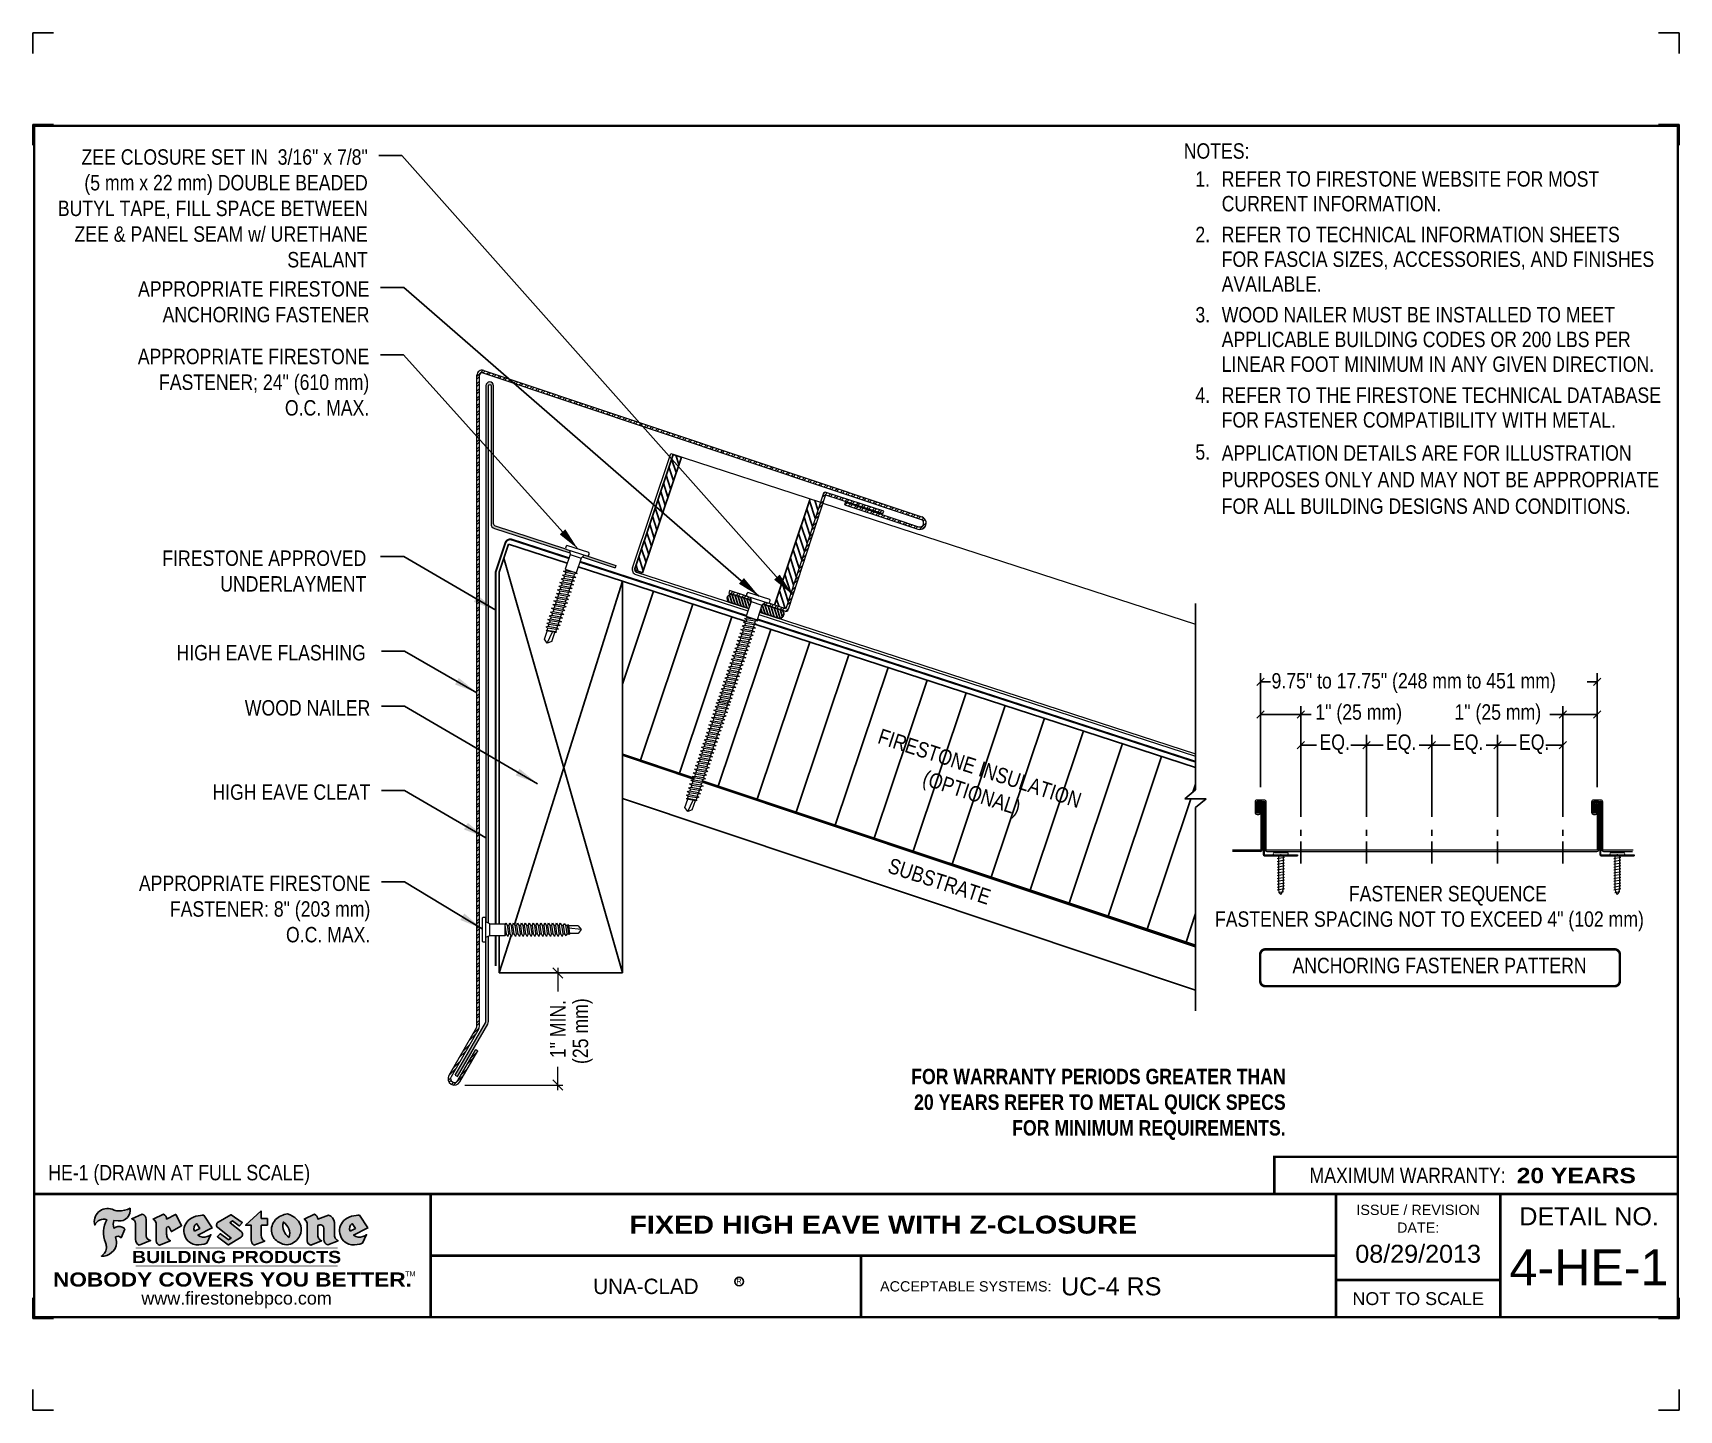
# Model space of a CAD drawing. Header units: inches. Extents: x 0 to 20, y 0 to 16.8.
import ezdxf
from ezdxf.enums import TextEntityAlignment as Align

# ---------------------------------------------------------------- set-up
doc = ezdxf.new("R2010")
doc.units = ezdxf.units.IN
doc.header["$MEASUREMENT"] = 0
doc.linetypes.add('HIDDEN', pattern=[0.375, 0.25, -0.125])
doc.layers.get('0').update_dxf_attribs({"linetype": 'CONTINUOUS'})
doc.layers.get('DEFPOINTS').update_dxf_attribs({"linetype": 'CONTINUOUS'})
doc.layers.add('FSBP-ACCESSORY-FIRESTONE', color=7, linetype='CONTINUOUS', lineweight=9)
doc.layers.add('FSBP-TRIMS', color=7, linetype='CONTINUOUS', lineweight=9)
for name, color, linetype in [('FSBP-ANNO-NOTE', 7, 'CONTINUOUS'), ('FSBP-INSULATION', 7, 'CONTINUOUS'), ('FSBP-MEMBRANE', 7, 'CONTINUOUS'), ('FSBP-SEALANTS', 1, 'CONTINUOUS'), ('FSBP-SUBSTRATE-GENERIC', 9, 'CONTINUOUS'), ('FSBP-TTLB', 7, 'CONTINUOUS'), ('FSBP-TTLB-BORDER', 7, 'CONTINUOUS'), ('FSBP-TTLB-TEXT', 7, 'CONTINUOUS'), ('FSBP-WOOD', 7, 'CONTINUOUS')]:
    doc.layers.add(name, color=color, linetype=linetype)
doc.styles.add('ARIAL', font='arial.ttf')
doc.styles.add('ARIAL_BOLD', font='')
doc.styles.add('ARIAL_NAR', font='ARIALN.TTF')
doc.styles.add('BANKGOTHIC', font='bgothm.ttf')
doc.styles.add('FSBP_ARIAL_NAR', font='ARIALN.TTF')
doc.styles.add('TXT', font='simplex.shx')
doc.styles.get('ARIAL_BOLD').set_extended_font_data('Arial Black')
doc.dimstyles.new('FSBP-DIM', dxfattribs={"dimtxt": 0.1875, "dimasz": 0.125, "dimexe": 0.0625, "dimexo": 0.125, "dimgap": 0.125, "dimtad": 0, "dimdec": 0, "dimzin": 1, "dimdsep": 46, "dimlunit": 4, "dimtxsty": 'FSBP_ARIAL_NAR', "dimblk": 'OBLIQUE', "dimcen": 0.09375, "dimdle": 0.0625, "dimclrd": 256, "dimclre": 256, "dimclrt": 256, "dimadec": 0, "dimazin": 0, "dimtfac": 1, "dimtdec": 0, "dimtmove": 1, "dimatfit": 3, "dimfxl": 0, "dimtolj": 1, "dimtzin": 0, "dimlwd": -1, "dimlwe": -1, "dimarcsym": 0})
doc.dimstyles.new('STANDARD$7', dxfattribs={"dimscale": 1.5, "dimtxt": 0.2, "dimasz": 0.1, "dimexe": 0.1, "dimexo": 0.125, "dimgap": 0.09, "dimtad": 0, "dimdec": 3, "dimzin": 4, "dimdsep": 46, "dimtxsty": 'TXT', "dimcen": 0.09, "dimadec": 0, "dimazin": 0, "dimtfac": 1, "dimtdec": 3, "dimtofl": 0, "dimtmove": 2, "dimatfit": 3, "dimfxl": 0, "dimtolj": 1, "dimtzin": 4, "dimarcsym": 0})
pattern_1 = [(107.9999999999999, (-2.685657874190326, 0.4823149530556776), (-0.05944103226844709, -0.01931356214843421), [])]

msp = doc.modelspace()

# ---------------------------------------------------------------- texts
at = {"layer": 'DEFPOINTS', "style": 'FSBP_ARIAL_NAR'}
msp.add_text('HE-1 (DRAWN AT FULL SCALE)', height=0.1875, dxfattribs=at).set_placement((0.1874925427754306, 2.890285000893115), align=Align.MIDDLE_LEFT)
at = {"layer": 'FSBP-ANNO-NOTE', "style": 'FSBP_ARIAL_NAR'}
for s, p in [('NOTES:', (14.003925832682, 15.32464309650497)), ('REFER TO FIRESTONE WEBSITE FOR MOST', (14.46558625541428, 14.98417134001137)), ('CURRENT INFORMATION.', (14.46558625541428, 14.68339009001137)), ('REFER TO TECHNICAL INFORMATION SHEETS', (14.46558625541428, 14.30839009001137)), ('FOR FASCIA SIZES, ACCESSORIES, AND FINISHES', (14.46558625541428, 14.00760884001137)), ('AVAILABLE.', (14.46558625541428, 13.70682759001137)), ('WOOD NAILER MUST BE INSTALLED TO MEET', (14.46558625541428, 13.33182759001137)), ('APPLICABLE BUILDING CODES OR 200 LBS PER', (14.46558625541428, 13.03104634001137)), ('LINEAR FOOT MINIMUM IN ANY GIVEN DIRECTION.', (14.46558625541428, 12.73026509001137)), ('REFER TO THE FIRESTONE TECHNICAL DATABASE', (14.46558625541428, 12.35274111131874)), ('FOR FASTENER COMPATIBILITY WITH METAL.', (14.46558625541428, 12.05195986131874))]:
    msp.add_text(s, height=0.1875, dxfattribs=at).set_placement(p, align=Align.MIDDLE_LEFT)
for s, p in [('1.', (14.23402473889251, 14.98417134001137)), ('2.', (14.23511750541428, 14.30839009001137)), ('3.', (14.23511750541428, 13.33182759001139)), ('4.', (14.23511750541428, 12.35274111131876)), ('5.', (14.23511756793582, 11.66184868120522))]:
    msp.add_text(s, height=0.1875, dxfattribs=at).set_placement(p, align=Align.MIDDLE_CENTER)
for s, p in [('9.75" to 17.75" (248 mm to 451 mm)', (15.07228234290088, 8.782554444723903)), ('1" (25 mm)', (15.6057707630026, 8.402732776439851)), ('1" (25 mm)', (17.29831713380225, 8.402732776439851)), ('EQ.', (15.65545657943731, 8.035948489578548)), ('EQ.', (16.46476471486329, 8.035948489578548)), ('EQ.', (17.2799122263031, 8.035948489578548)), ('EQ.', (18.08333615089452, 8.035948489578548)), ('FASTENER SEQUENCE', (16.01260878574506, 6.191376609019439)), ('FASTENER SPACING NOT TO EXCEED 4" (102 mm)', (14.38375458046503, 5.882338683586024)), ('ANCHORING FASTENER PATTERN', (15.32692026205539, 5.317529116195512))]:
    msp.add_text(s, height=0.1875, dxfattribs=at).set_placement(p)
msp.add_text('SUBSTRATE', height=0.1875, rotation=342, dxfattribs=at).set_placement((11.03038066287346, 6.436489236017046), align=Align.MIDDLE_CENTER)
at = {"layer": 'FSBP-ANNO-NOTE', "char_height": 0.1875, "attachment_point": 3, "style": 'FSBP_ARIAL_NAR'}
for s, insert in [('ZEE CLOSURE SET IN  3/16" x 7/8" \\P(5 mm x 22 mm) DOUBLE BEADED\\P BUTYL TAPE, FILL SPACE BETWEEN \\PZEE & PANEL SEAM w/ URETHANE \\PSEALANT', (4.074411792896946, 15.34530551288558)), ('APPROPRIATE FIRESTONE \\PANCHORING FASTENER', (4.095186063543169, 13.73958295281853)), ('APPROPRIATE FIRESTONE \\PFASTENER; 24" (610 mm) \\PO.C. MAX.', (4.09270263871726, 12.91713111546997)), ('FIRESTONE APPROVED \\PUNDERLAYMENT', (4.05653714831867, 10.4622921153931)), ('HIGH EAVE FLASHING', (4.050315232215277, 9.311823740249075)), ('WOOD NAILER', (4.105609734650422, 8.640842004125993)), ('HIGH EAVE CLEAT', (4.105609734650422, 7.615503437287871)), ('APPROPRIATE FIRESTONE \\PFASTENER: 8" (203 mm) \\PO.C. MAX.', (4.105609734650422, 6.505447137469468)), ('{\\fArial Narrow|b1|i0|c0|p34;FOR WARRANTY PERIODS GREATER THAN\\P20 YEARS REFER TO METAL QUICK SPECS\\PFOR MINIMUM REQUIREMENTS.}', (15.2444223335376, 4.154256742968057))]:
    msp.add_mtext(s, dxfattribs=dict(at, insert=insert))
at = {"layer": 'FSBP-ANNO-NOTE', "insert": (11.55054777824939, 7.900838733680818), "char_height": 0.1874999999999999, "width": 2.809690892633495, "attachment_point": 2, "rotation": 342, "style": 'FSBP_ARIAL_NAR'}
msp.add_mtext('FIRESTONE INSULATION (OPTIONAL)', dxfattribs=at)
at = {"layer": 'FSBP-TRIMS', "style": 'FSBP_ARIAL_NAR'}
for s, p in [('APPLICATION DETAILS ARE FOR ILLUSTRATION', (14.46548182967577, 11.55515192403842)), ('PURPOSES ONLY AND MAY NOT BE APPROPRIATE', (14.46548182967577, 11.23174510676132)), ('FOR ALL BUILDING DESIGNS AND CONDITIONS.', (14.46548182967577, 10.90833832989759))]:
    msp.add_text(s, height=0.1875, dxfattribs=at).set_placement(p)
at = {"layer": 'FSBP-TRIMS', "insert": (6.690452469646303, 4.612014777620276), "char_height": 0.1875, "attachment_point": 5, "rotation": 90, "style": 'FSBP_ARIAL_NAR'}
msp.add_mtext('\\A1;(25 mm)', dxfattribs=at)

# ---------------------------------------------------------------- blocks, each defined once
blk = doc.blocks.new('FSBP_AP_FASTENER_02')
at = {"layer": 'FSBP-ACCESSORY-FIRESTONE'}
for p, q in [((8.067609890790237, 9.254251986866306), (8.091047390790237, 9.207376986866306)), ((8.231672390790237, 9.207376986866306), (8.255109890790237, 9.254251986866306)), ((8.091047390790237, 9.207376986866306), (8.091047390790237, 9.019876986866306)), ((8.091047390790237, 9.207376986866306), (8.231672390790237, 9.207376986866306)), ((8.091047390790237, 9.019876986866306), (8.108625515790237, 9.004810022580598)), ((8.231672390790237, 9.207376986866306), (8.231672390790237, 9.019876986866306)), ((8.108625515790237, 8.98113457231767), (8.108625515790237, 8.957459122054741)), ((8.108625515790237, 8.93378367179177), (8.108625515790237, 8.910108221528843)), ((8.108625515790237, 8.886432771265914), (8.108625515790237, 8.862757321002944)), ((8.108625515790237, 8.839081870740015), (8.108625515790237, 8.815406420477045)), ((8.214094265790237, 8.996201536603378), (8.214094265790237, 8.97252608634045)), ((8.214094265790237, 8.948850636077479), (8.214094265790237, 8.92517518581455)), ((8.214094265790237, 8.901499735551623), (8.214094265790237, 8.877824285288652)), ((8.214094265790237, 8.854148835025724), (8.214094265790237, 8.830473384762795)), ((8.108625515790237, 8.791730970214116), (8.108625515790237, 8.768055519951188)), ((8.108625515790237, 8.744380069688217), (8.108625515790237, 8.72070461942529)), ((8.108625515790237, 8.697029169162361), (8.108625515790237, 8.67335371889939)), ((8.108625515790237, 8.649678268636462), (8.108625515790237, 8.626002818373534)), ((8.214094265790237, 8.806797934499825), (8.214094265790237, 8.783122484236896)), ((8.214094265790237, 8.759447033973968), (8.214094265790237, 8.735771583710997)), ((8.214094265790237, 8.71209613344807), (8.214094265790237, 8.688420683185141)), ((8.214094265790237, 8.66474523292217), (8.214094265790237, 8.641069782659242)), ((8.214094265790237, 8.617394332396314), (8.214094265790237, 8.593718882133343)), ((8.108625515790237, 8.602327368110563), (8.108625515790237, 8.578651917847635)), ((8.108625515790237, 8.554976467584707), (8.108625515790237, 8.531301017321736)), ((8.108625515790237, 8.507625567058808), (8.108625515790237, 8.48395011679588)), ((8.108625515790237, 8.460274666532909), (8.108625515790237, 8.43659921626998)), ((8.214094265790237, 8.570043431870415), (8.214094265790237, 8.546367981607444)), ((8.214094265790237, 8.522692531344516), (8.214094265790237, 8.499017081081588)), ((8.214094265790237, 8.475341630818617), (8.214094265790237, 8.451666180555689)), ((8.214094265790237, 8.42799073029276), (8.214094265790237, 8.40431528002979)), ((8.108625515790237, 8.412923766007053), (8.108625515790237, 8.389248315744082)), ((8.108625515790237, 8.365572865481154), (8.108625515790237, 8.341897415218225)), ((8.108625515790237, 8.318221964955255), (8.108625515790237, 8.294546514692327)), ((8.108625515790237, 8.270871064429398), (8.108625515790237, 8.247195614166428)), ((8.114484890790237, 8.130382551065237), (8.114484890790237, 8.236194942606401)), ((8.161359890790237, 8.095226301065237), (8.179814568015516, 8.245527753638596)), ((8.208234890790237, 8.130382551065237), (8.208234890790237, 8.249587799749234)), ((8.214094265790237, 8.380639829766862), (8.214094265790237, 8.356964379503934)), ((8.214094265790237, 8.333288929240963), (8.214094265790237, 8.309613478978035)), ((8.214094265790237, 8.285938028715107), (8.214094265790237, 8.262262578452136)), ((8.161359890790237, 8.095226301065237), (8.114484890790237, 8.130382551065237)), ((8.208234890790237, 8.130382551065237), (8.161359890790237, 8.095226301065237))]:
    blk.add_line(p, q, dxfattribs=at)
blk.add_lwpolyline([(8.301984890790237, 9.254251986866306, 0.375321302791409), (8.301984890790237, 9.301126986866306), (8.301984890790237, 9.301126986866306), (8.020734890790239, 9.301126986866308), (8.020734890790237, 9.301126986866306, 0.3753213027914651), (8.020734890790237, 9.254251986866306)], format="xyb", close=True, dxfattribs=at)
for points in [[(8.079328640790237, 8.988787029591988), (8.108625515790237, 9.004810022580598), (8.214094265790237, 9.019876986866306), (8.243391140790237, 9.012224529591988), (8.214094265790237, 8.996201536603378), (8.108625515790237, 8.98113457231767)], [(8.079328640790237, 8.941436129066089), (8.108625515790237, 8.957459122054741), (8.214094265790237, 8.97252608634045), (8.243391140790237, 8.964873629066089), (8.214094265790237, 8.948850636077479), (8.108625515790237, 8.93378367179177)], [(8.079328640790237, 8.894085228540233), (8.108625515790237, 8.910108221528843), (8.214094265790237, 8.92517518581455), (8.243391140790237, 8.917522728540233), (8.214094265790237, 8.901499735551623), (8.108625515790237, 8.886432771265914)], [(8.079328640790237, 8.846734328014334), (8.108625515790237, 8.862757321002944), (8.214094265790237, 8.877824285288652), (8.243391140790237, 8.870171828014334), (8.214094265790237, 8.854148835025724), (8.108625515790237, 8.839081870740015)], [(8.079328640790237, 8.799383427488435), (8.108625515790237, 8.815406420477045), (8.214094265790237, 8.830473384762795), (8.243391140790237, 8.822820927488435), (8.214094265790237, 8.806797934499825), (8.108625515790237, 8.791730970214116)], [(8.079328640790237, 8.752032526962578), (8.108625515790237, 8.768055519951188), (8.214094265790237, 8.783122484236896), (8.243391140790237, 8.775470026962578), (8.214094265790237, 8.759447033973968), (8.108625515790237, 8.744380069688217)], [(8.079328640790237, 8.70468162643668), (8.108625515790237, 8.72070461942529), (8.214094265790237, 8.735771583710997), (8.243391140790237, 8.72811912643668), (8.214094265790237, 8.71209613344807), (8.108625515790237, 8.697029169162361)], [(8.079328640790237, 8.65733072591078), (8.108625515790237, 8.67335371889939), (8.214094265790237, 8.688420683185141), (8.243391140790237, 8.68076822591078), (8.214094265790237, 8.66474523292217), (8.108625515790237, 8.649678268636462)], [(8.079328640790237, 8.609979825384924), (8.108625515790237, 8.626002818373534), (8.214094265790237, 8.641069782659242), (8.243391140790237, 8.633417325384924), (8.214094265790237, 8.617394332396314), (8.108625515790237, 8.602327368110563)], [(8.079328640790237, 8.562628924859025), (8.108625515790237, 8.578651917847635), (8.214094265790237, 8.593718882133343), (8.243391140790237, 8.586066424859025), (8.214094265790237, 8.570043431870415), (8.108625515790237, 8.554976467584707)], [(8.079328640790237, 8.515278024333126), (8.108625515790237, 8.531301017321736), (8.214094265790237, 8.546367981607444), (8.243391140790237, 8.538715524333126), (8.214094265790237, 8.522692531344516), (8.108625515790237, 8.507625567058808)], [(8.079328640790237, 8.46792712380727), (8.108625515790237, 8.48395011679588), (8.214094265790237, 8.499017081081588), (8.243391140790237, 8.49136462380727), (8.214094265790237, 8.475341630818617), (8.108625515790237, 8.460274666532909)], [(8.079328640790237, 8.42057622328137), (8.108625515790237, 8.43659921626998), (8.214094265790237, 8.451666180555689), (8.243391140790237, 8.44401372328137), (8.214094265790237, 8.42799073029276), (8.108625515790237, 8.412923766007053)], [(8.079328640790237, 8.373225322755472), (8.108625515790237, 8.389248315744082), (8.214094265790237, 8.40431528002979), (8.243391140790237, 8.396662822755472), (8.214094265790237, 8.380639829766862), (8.108625515790237, 8.365572865481154)], [(8.079328640790237, 8.325874422229573), (8.108625515790237, 8.341897415218225), (8.214094265790237, 8.356964379503934), (8.243391140790237, 8.349311922229573), (8.214094265790237, 8.333288929240963), (8.108625515790237, 8.318221964955255)], [(8.086652859540237, 8.279569838668008), (8.108625515790237, 8.294546514692327), (8.214094265790237, 8.309613478978035), (8.236066922040237, 8.300914704739425), (8.214094265790237, 8.285938028715107), (8.108625515790237, 8.270871064429398)], [(8.097639187665237, 8.23970727615429), (8.108625515790237, 8.247195614166428), (8.214094265790237, 8.262262578452136), (8.225080593915237, 8.25791319133283), (8.214094265790237, 8.250424853320693), (8.108625515790237, 8.235357889034985)]]:
    blk.add_lwpolyline(points, close=True, dxfattribs=at)
blk.add_lwpolyline([(8.091047390790237, 9.019876986866306), (8.231672390790237, 9.019876986866306)], dxfattribs=at)
blk = doc.blocks.new('_OBLIQUE')
at = {"color": 0, "linetype": 'ByBlock'}
blk.add_line((-0.5, -0.5), (0.5, 0.5), dxfattribs=at)
blk = doc.blocks.new('*D2')
at = {"layer": 'DEFPOINTS', "color": 0, "transparency": 16777216}
for p in [(5.674667562582687, 5.32028526383059), (5.128808815869926, 3.955650384585435), (6.387647323779603, 3.955650384585435)]:
    blk.add_point(p, dxfattribs=at)
at = {"layer": 'FSBP-TRIMS', "transparency": 16777216}
for p, q in [((5.799667562582687, 5.32028526383059), (6.450147323779603, 5.320285263830589)), ((6.387647323779603, 5.382785263830589), (6.387647323779603, 5.096656432666402)), ((6.387647323779603, 3.893150384585435), (6.387647323779603, 4.179279215749622)), ((5.253808815869926, 3.955650384585435), (6.450147323779603, 3.955650384585435))]:
    blk.add_line(p, q, dxfattribs=at)
at = {"layer": 'FSBP-TRIMS', "transparency": 16777216, "xscale": 0.125, "yscale": 0.125, "zscale": 0.125}
for p, rotation in [((6.387647323779603, 5.320285263830589), 90), ((6.387647323779603, 3.955650384585435), 270)]:
    blk.add_blockref('_OBLIQUE', p, dxfattribs=dict(at, rotation=rotation))
at = {"layer": 'FSBP-TRIMS', "transparency": 16777216, "insert": (6.387647323779603, 4.637967824208014), "char_height": 0.1875, "attachment_point": 5, "rotation": 90, "style": 'FSBP_ARIAL_NAR'}
blk.add_mtext('\\A1;1" MIN.', dxfattribs=at)
blk = doc.blocks.new('A$C486F1324')
at = {"layer": 'FSBP-TTLB-TEXT'}
h = blk.add_hatch(color=1, dxfattribs=at)
edge = h.paths.add_edge_path()
edge.add_arc((1.05293473454803, 2.432581823257731), 0.1319107607348553, 264.0410451462098, 370.3106169565175)
edge.add_arc((1.043176611464152, 2.752262660202042), 0.3273056962876236, 270.05058356628535, 295.23459397187514, ccw=False)
edge.add_arc((1.038426922191803, 2.56403150268051), 0.13916565617135, 249.3281275763668, 272.0749124149863, ccw=False)
edge.add_line((0.989299278179902, 2.433825686944644), (0.9631177487359136, 2.445558787492629))
edge.add_arc((0.9095748620182865, 2.291407038981255), 0.1631857907024101, 70.84590087378872, 194.3325259843273)
edge.add_arc((0.8600509757814071, 2.204839658458385), 0.1179914261095279, 70.96950098067123, 156.9641407594483, ccw=False)
edge.add_arc((1.168766374175352, 2.162383550941515), 0.3110405457095052, 150.323113748316, 203.2084295854517)
edge.add_arc((0.7718745149407522, 1.989572487159472), 0.121858715661731, 0.8849157075190988, 24.34668939894999, ccw=False)
edge.add_arc((0.7650031314481953, 1.983307491475024), 0.1289731377238324, -58.36655102076742, 3.6216782311386737, ccw=False)
edge.add_arc((0.8412948678329051, 2.051617467449851), 0.1783301886510352, 267.2205474105585, 354.1381621173521)
edge.add_arc((0.8059370697409881, 2.029692373120287), 0.212787892960859, 0.9996158580669322, 21.00503380861244)
edge.add_arc((1.034432087517867, 2.064164197730946), 0.05136395668415856, 40.821177131732725, 125.52727787225791, ccw=False)
edge.add_line((1.073301941138498, 2.097740834336818), (1.118401912534369, 2.200031471354478))
edge.add_arc((1.056483187403122, 2.160862735149867), 0.07326744446031509, 32.31675181867256, 66.31481236598174)
edge.add_arc((1.047887483703787, 2.124501603239696), 0.110224694801178, 69.81791323323885, 125.254734720681)
edge.add_arc((1.143333842085744, 2.261873949018218), 0.1659710644737307, 164.1569669952081, 196.5811013160487, ccw=False)
edge.add_line((0.9836674837126961, 2.307184524455224), (1.039240299265617, 2.301383838364885))
h = blk.add_hatch(color=1, dxfattribs=at)
edge = h.paths.add_edge_path()
edge.add_line((2.779085526150499, 2.423583663157117), (2.779085526150499, 2.333881224553082))
edge.add_arc((2.781392442941157, 2.333881224553068), 0.00230691679065842, 179.9999999996471, 269.9999999996471)
edge.add_line((2.781392442941143, 2.331574307762409), (2.851042658398813, 2.331574307762409))
edge.add_arc((2.851042658398813, 2.329267390971708), 0.002306916790701052, 0, 90, ccw=False)
edge.add_line((2.853349575189514, 2.329267390971708), (2.853349575189514, 2.251757171804073))
edge.add_arc((2.851042658398828, 2.251757171804087), 0.002306916790686842, 269.99999999964706, 359.99999999964706, ccw=False)
edge.add_line((2.851042658398813, 2.2494502550134), (2.781392442941143, 2.2494502550134))
edge.add_arc((2.781392442941157, 2.247143338222742), 0.00230691679065842, 90.00000000035294, 180.0000000003529)
edge.add_line((2.779085526150499, 2.247143338222727), (2.779085526150499, 2.127433711485182))
edge.add_arc((2.852360918257401, 2.12369642034561), 0.07337063740681414, 177.0802527808787, 245.3249543133826)
edge.add_line((2.821730779419073, 2.057025249452735), (2.690154522263373, 2.008229701244503))
edge.add_arc((2.724235369940526, 2.066534893757658), 0.06753517344606048, 177.0345319916278, 239.69264280249018, ccw=False)
edge.add_line((2.656790633108545, 2.070028763539753), (2.656790633108545, 2.247143338222727))
edge.add_arc((2.654483716317887, 2.247143338222742), 0.00230691679065842, 359.9999999996471, 449.999999999647)
edge.add_line((2.654483716317901, 2.2494502550134), (2.588482915647847, 2.2494502550134))
edge.add_line((2.588482915647847, 2.2494502550134), (2.779085526150499, 2.423583663157117))
h = blk.add_hatch(color=1, dxfattribs=at)
edge = h.paths.add_edge_path()
edge.add_line((1.290864384038019, 2.008492524202993), (1.43097033225452, 2.064791420292025))
edge.add_arc((1.436644270662416, 2.121823377800686), 0.0573135041183696, 181.971787100199, 264.31851000495806, ccw=False)
edge.add_line((1.379364702405683, 2.119851370029735), (1.37903731712966, 2.320596934648066))
edge.add_arc((1.309888624547209, 2.320484163719063), 0.06914878453844908, 0.0934405599589634, 72.42834396969008)
edge.add_line((1.330764526052365, 2.386406475112793), (1.202464409119062, 2.328412355415324))
edge.add_arc((1.190871232973747, 2.27232224160737), 0.05727567197445638, -0.017399788185684884, 78.322067691347, ccw=False)
edge.add_line((1.248146902307115, 2.272304847925781), (1.248199233300755, 2.075706805862339))
edge.add_arc((1.321324461293944, 2.07497573358174), 0.07312888236350451, 179.4272023230205, 245.3845503102953)
h = blk.add_hatch(color=1, dxfattribs=at)
edge = h.paths.add_edge_path()
edge.add_line((1.807651786805041, 2.246865396077439), (1.737783921756391, 2.3789790723241))
edge.add_arc((1.735744620158095, 2.377900594660677), 0.002306916790721869, 27.871971334059, 117.3766794470738)
edge.add_line((1.734683811260555, 2.37994914282028), (1.626263425247162, 2.323805327202692))
edge.add_arc((1.56271380654142, 2.324730636700022), 0.06355635479880146, 359.1658080110728, 425.8793658831422)
edge.add_line((1.58868669411409, 2.382737699601435), (1.462504212281334, 2.325700791685492))
edge.add_arc((1.423437031978647, 2.260476169502841), 0.07602957263902102, -3.4414039757249952, 59.079922442849806, ccw=False)
edge.add_line((1.499329501278754, 2.255912287470565), (1.499329501278754, 2.058449488485891))
edge.add_arc((1.556162430058898, 2.062578896434379), 0.05698275005415229, 184.1557352478596, 255.3066498366543)
edge.add_line((1.541709001656801, 2.007459641984056), (1.672916305560551, 2.060182788021976))
edge.add_arc((1.703923541705656, 2.128694263707063), 0.0752015358480571, 207.5160880841914, 245.649226723163, ccw=False)
edge.add_arc((1.736675161903364, 2.139384485703829), 0.1093332836229114, 179.4823365255142, 204.5537900001095, ccw=False)
edge.add_line((1.62734634068791, 2.140372291052628), (1.62734634068791, 2.218192830870564))
edge.add_arc((1.644214729975653, 2.216674003513419), 0.01693662875851178, 28.356188110623293, 174.8549701683578, ccw=False)
edge.add_arc((1.642965400400852, 2.211114314414412), 0.02111886817708026, 22.216893572439176, 40.102139564264576, ccw=False)
edge.add_line((1.662516385616714, 2.219099649108088), (1.682263761023097, 2.175858276730239))
edge.add_arc((1.6843622118052, 2.176816592645914), 0.002306916790685473, 204.5451281842827, 299.6323508190097)
edge.add_line((1.685502826970224, 2.174811383897563), (1.806753100371753, 2.243781709665697))
edge.add_line((1.806753100371753, 2.243781709665697), (1.807651786805041, 2.246865396077439))
h = blk.add_hatch(color=1, dxfattribs=at)
h.paths.add_polyline_path([(2.079013696958969, 2.372509599487572, 0.02524281661523788), (2.04064932662921, 2.369780089618544, 0.1213611957758757), (1.917398876930707, 2.330017413997425, 0.6151668103976068), (1.948366326295928, 2.020927234590275, 0.05306812109568645), (1.983561194740633, 2.012967556948965, 0.1150932231766138), (2.114751686428195, 2.031339923561191), (2.166820534440563, 2.13634411089113, -0.08755405562188731), (2.119855574390459, 2.112121973331725, -0.265591761123442), (2.008317279265117, 2.129763140217776), (2.180972862525681, 2.216714869958551, 0.4518949533370738), (2.18184769374962, 2.220065341664835)])
h.paths.add_polyline_path([(2.029842278823895, 2.211936798819394), (1.966738618897312, 2.179300291603411, -0.3720533890450154), (1.98880241555118, 2.270120236003706)], flags=16)
h = blk.add_hatch(color=1, dxfattribs=at)
edge = h.paths.add_edge_path()
edge.add_arc((2.27603235730526, 2.253253635380584), 0.04152450223225725, 123.20805433950699, 232.2027298779723, ccw=False)
edge.add_line((2.253290182792528, 2.287996660350629), (2.409160936544441, 2.376738928011363))
edge.add_arc((2.410302318411599, 2.374734155577214), 0.002306916790741141, 55.646444661762985, 119.65426054492829, ccw=False)
edge.add_line((2.411604106875319, 2.376638679631967), (2.547434611018917, 2.283795229912059))
edge.add_arc((2.546093867806404, 2.281917925270474), 0.002306916790700397, -42.731101238422525, 54.4661353739603, ccw=False)
edge.add_line((2.547788405158445, 2.280352547283613), (2.514082878729613, 2.24386597727802))
edge.add_arc((2.512388341377596, 2.245431355264869), 0.002306916790673009, 233.7527076894891, 317.2688987613858, ccw=False)
edge.add_line((2.511024327141814, 2.243570890203742), (2.429474878371439, 2.303359494337499))
edge.add_arc((2.428110864135639, 2.301499029276328), 0.002306916790719975, 53.75270768979195, 124.4135619297851)
edge.add_line((2.426807081754208, 2.303402188907356), (2.398558946171835, 2.284050464081318))
edge.add_arc((2.399862728553238, 2.282147304450302), 0.002306916790694715, 124.413561929383, 231.8459020253661)
edge.add_line((2.398437564694706, 2.280333255648443), (2.535524934179665, 2.17263385734519))
edge.add_arc((2.50987198472614, 2.139980978912016), 0.04152450223225738, -55.21225898295222, 51.84590202520428, ccw=False)
edge.add_line((2.533563285444262, 2.105878096982181), (2.380059912363055, 2.01288121029809))
edge.add_arc((2.378864566801948, 2.014854282539261), 0.002306916790727091, 233.2955624372944, 301.20872157023166, ccw=False)
edge.add_line((2.377485752065996, 2.013004759626924), (2.246891586179532, 2.110362385828026))
edge.add_arc((2.248272903809107, 2.112210040201936), 0.002306916790697761, 135.5134179846413, 233.2179869199888, ccw=False)
edge.add_line((2.246627115749294, 2.113826594173005), (2.278464340477814, 2.146239569709692))
edge.add_arc((2.280110128537683, 2.144623015738608), 0.002306916790748419, 53.03528399993951, 135.5134179853709, ccw=False)
edge.add_line((2.281497330874759, 2.146466256025562), (2.37745964320722, 2.074246076768972))
edge.add_arc((2.378846845544219, 2.076089317055831), 0.002306916790626977, 233.0352840000668, 302.2362632414408)
edge.add_line((2.380077382034147, 2.074137998264391), (2.409909958711938, 2.092950954072577))
edge.add_arc((2.408679422222006, 2.094902272864085), 0.002306916790685166, 302.2362632406177, 412.2027298768422)
edge.add_line((2.410093260944637, 2.096725162094273), (2.2505832602986, 2.22044162923676))
h = blk.add_hatch(color=1, dxfattribs=at)
edge = h.paths.add_edge_path(flags=16)
edge.add_arc((2.955988474005852, 2.146034781181318), 0.1684614578629418, 344.5558804047866, 417.0140046669545)
edge.add_arc((3.210083044523077, 2.242479849301684), 0.1684614578629413, 164.5558804047865, 237.0140046669547)
edge = h.paths.add_edge_path()
edge.add_arc((3.085000081380657, 2.190898847034975), 0.1828726885096672, 136.0914512150048, 191.213418978326)
edge.add_arc((3.080564515311864, 2.199009864590429), 0.1803148804748503, 194.0167254156723, 240.6663730831859)
edge.add_arc((3.113672006657439, 2.246327426840207), 0.2378525180183702, 239.2975390661776, 264.2889872773176)
edge.add_arc((3.064469747004688, 2.211810064170161), 0.2037606892471559, 277.1986764832036, 326.503572961274)
edge.add_arc((3.093364291682004, 2.196728640902951), 0.1713748657917089, 325.3768876809903, 406.3828327799088)
edge.add_arc((3.027464452944376, 2.141218864507682), 0.2571945645850002, 44.28462553519766, 73.82901434867304)
edge.add_arc((3.13277746446545, 2.132489990494792), 0.2579560664039133, 97.50292863483666, 134.1039137579026)
h = blk.add_hatch(color=1, dxfattribs=at)
edge = h.paths.add_edge_path()
edge.add_line((3.33831519343592, 2.058643648811753), (3.33831519343592, 2.255912287470565))
edge.add_arc((3.262422724135841, 2.260476169502887), 0.076029572638996, 356.5585960242387, 419.0799224428129)
edge.add_line((3.301489904438557, 2.325700791685492), (3.427672386271257, 2.382737699601435))
edge.add_arc((3.401699498698617, 2.324730636699968), 0.06355635479883828, 0.39626228338801184, 65.87936588318729, ccw=False)
edge.add_line((3.465254333483887, 2.325170194128376), (3.596151383567263, 2.371448459092008))
edge.add_arc((3.571369086579416, 2.27774289547643), 0.09692726601172152, 2.366977007666776, 75.18615851992018, ccw=False)
edge.add_line((3.668213654208745, 2.281745971443158), (3.668213654208745, 2.142456301410775))
edge.add_arc((3.777502514268014, 2.139339897279081), 0.1093332836229047, 178.3666365323575, 204.5537900000423)
edge.add_arc((3.744750894070185, 2.128649675282367), 0.07520153584796174, 207.5160880841712, 245.2240541443093)
edge.add_line((3.71323611585031, 2.060370178010899), (3.588210878431101, 2.010131177172084))
edge.add_arc((3.610972150886048, 2.078197660558692), 0.07177131519198725, 180.3328587115749, 251.5101856666586, ccw=False)
edge.add_line((3.539202046833867, 2.077780708850796), (3.539202046833867, 2.2155300510111))
edge.add_arc((3.501944494155337, 2.215955952136818), 0.0372599868942854, 359.3450650296065, 449.0500281941028)
edge.add_arc((3.498394839000171, 2.188871092646112), 0.06447454900600776, 86.29402372314017, 119.8211331593848)
edge.add_line((3.46633203284519, 2.244808056551889), (3.46633203284519, 2.140372291052628))
edge.add_arc((3.575660854060708, 2.139384485703815), 0.1093332836229751, 179.482336525507, 204.5537900001025)
edge.add_arc((3.542909233862866, 2.128694263706967), 0.0752015358479639, 207.51608808417, 245.6492267231416)
edge.add_line((3.511901997717774, 2.060182788021976), (3.380694693813967, 2.007459641984056))
edge.add_arc((3.395127450940398, 2.062546484817654), 0.05694615642555727, 183.9298782390169, 255.318496325343, ccw=False)
h = blk.add_hatch(color=1, dxfattribs=at)
h.paths.add_polyline_path([(3.973320437169735, 2.372509599487572, 0.02524281661523822), (3.934956066840033, 2.369780089618544, 0.1085638477195505), (3.823515797474061, 2.33691113673602, 0.6425897848490651), (3.842673066506751, 2.020927234590275, 0.05306812109569052), (3.877867934951342, 2.012967556948965, 0.1150932231766133), (4.009058426638961, 2.031339923561191), (4.061127274651329, 2.13634411089113, -0.08755405562189084), (4.014162314601225, 2.112121973331725, -0.2655917611234366), (3.902624019475826, 2.129763140217776), (4.075279602736447, 2.216714869958551, 0.4518949533370731), (4.076154433960386, 2.220065341664835)])
h.paths.add_polyline_path([(3.924149019034718, 2.211936798819394), (3.861045359108135, 2.179300291603411, -0.3720533890450147), (3.883109155761946, 2.270120236003706)], flags=16)
blk.add_circle((8.593239434063564, 1.565680298552095), 0.05268028021839655)
at = {"layer": 'DEFPOINTS', "linetype": 'Continuous', "ltscale": 1.75}
for points in [[(-3.512154225088215e-08, 16.51166663588279), (-3.512154225088215e-08, 16.76166663588279), (0.2499999648784577, 16.76166663588279)], [(20.03124996487848, 16.51166663588279), (20.03124996487848, 16.76166663588279), (19.78124996487848, 16.76166663588279)], [(-3.512154225088215e-08, 0.2499999692161197), (-3.512154225088215e-08, -3.078388033372903e-08), (0.2499999648784577, -3.078388033372903e-08)], [(20.03124996487848, 0.2499999692161197), (20.03124996487848, -3.078388033372903e-08), (19.78124996487848, -3.078388033372903e-08)]]:
    blk.add_lwpolyline(points, dxfattribs=at)
at = {"layer": 'DEFPOINTS', "color": 1}
for points in [[(0.2499999648784577, 15.64645830254946), (-3.512154225088215e-08, 15.64645830254946), (-3.512154225088215e-08, 15.39645830254946)], [(20.03124996487846, 15.39645830254946), (20.03124996487846, 15.64645830254946), (19.78124996487846, 15.64645830254946)], [(0.2499999648784577, 1.115208302549462), (-3.512154225088215e-08, 1.115208302549462), (-3.512154225088215e-08, 1.365208302549462)], [(20.03124996487846, 1.365208302549462), (20.03124996487846, 1.115208302549462), (19.78124996487846, 1.115208302549462)]]:
    blk.add_lwpolyline(points, dxfattribs=at)
at = {"layer": 'FSBP-TTLB', "const_width": 0.03125}
blk.add_lwpolyline([(15.10591267006784, 2.630833302549462), (20.01562496487846, 2.630833302549462), (20.01562496487846, 3.082093126616456), (15.10591267006784, 3.082093126616456)], close=True, dxfattribs=at)
for points in [[(0.01562496487845775, 2.630833302549462), (0.01562496487845775, 1.130833302549462), (20.01562496487846, 1.130833302549462), (20.01562496487846, 2.630833302549462), (0.01562496487845775, 2.630833302549462)], [(4.840833492085227, 2.630833302549462), (4.840833492085227, 1.880833302549462)], [(15.85591267006784, 2.630833302549462), (15.85591267006784, 1.130833302549462)], [(17.85672993223439, 2.630833302549462), (17.85672993223439, 1.130833302549462)], [(20.01562496487846, 2.630833302549462), (20.01562496487846, 1.130833302549462)], [(4.840833492085227, 1.880833302549462), (15.85591267006784, 1.880833302549462)], [(4.840833492085227, 1.880833302549462), (4.840833492085227, 1.130833302549462)], [(15.85591267006784, 1.582093126616456), (17.85672993223439, 1.582093126616456)]]:
    blk.add_lwpolyline(points, dxfattribs=at)
at = {"layer": 'FSBP-TTLB-BORDER', "const_width": 0.03125}
blk.add_lwpolyline([(20.01562496487846, 2.630833302549462), (20.01562496487846, 15.63083330254946), (0.01562496487845775, 15.63083330254946), (0.01562496487845775, 2.630833302549462)], dxfattribs=at)
at = {"layer": 'FSBP-TTLB-TEXT', "color": 1}
blk.add_line((0.7514681707107965, 2.251010548403869), (0.7514681707107965, 2.251010548403869), dxfattribs=at)
for points in [[(1.039240288603781, 2.301383839477765, 0.5000510906601082), (1.182715385655359, 2.456191808344684, -0.1103304102359608), (1.043465573188274, 2.424957091469324, -0.09957876667165425), (0.989299278179902, 2.433825686944644), (0.9631177487359136, 2.445558787492629, 0.5978159689075124), (0.7514681707107965, 2.251010548403869, -0.3938834584182213), (0.8985246071333276, 2.316382279576757, 0.2349406564350952), (0.8828960471532977, 2.039809584686154, -0.1027304183841549), (0.893718696891784, 1.991454482752047, -0.2772692352614086), (0.8326473561440534, 1.873497067927772, 0.3985429150902959), (1.018692578968699, 2.03340460748511, 0.0875124847930418), (1.004584981218573, 2.105966186820112, -0.3874031597924062), (1.073301941138498, 2.097740834336818), (1.118401912534369, 2.200031471354478, 0.1494423498871741), (1.085915528859078, 2.22795860457687, 0.2467195073738216), (0.9842643930489484, 2.214510412139376, -0.1424285161541127), (0.9836674837126961, 2.307184524455224), (1.039240299265617, 2.301383838364885)], [(2.779085526150499, 2.423583663157117), (2.779085526150499, 2.333881224553082, 0.4142135623730958), (2.781392442941143, 2.331574307762409), (2.851042658398813, 2.331574307762409, -0.414213562373095), (2.853349575189514, 2.329267390971708), (2.853349575189514, 2.251757171804073, -0.4142135623730938), (2.851042658398813, 2.2494502550134), (2.781392442941143, 2.2494502550134, 0.4142135623730958), (2.779085526150499, 2.247143338222727), (2.779085526150499, 2.127433711485182, 0.3068985753588853), (2.821730779419073, 2.057025249452735), (2.690154522263373, 2.008229701244503, -0.2804194150632976), (2.656790633108545, 2.070028763539753), (2.656790633108545, 2.247143338222727, 0.414213562373095), (2.654483716317901, 2.2494502550134), (2.588482915647847, 2.2494502550134), (2.779085526150499, 2.423583663157117)], [(2.18184769374962, 2.220065341664835), (2.079013696958969, 2.372509599487572, 0.02524281661523788), (2.04064932662921, 2.369780089618544, 0.1085638477195265), (1.929209057263352, 2.33691113673602, 0.6425897848491228), (1.948366326295928, 2.020927234590275, 0.05306812109568648), (1.983561194740633, 2.012967556948965, 0.1150932231766137), (2.114751686428195, 2.031339923561191), (2.166820534440563, 2.13634411089113, -0.0875540556218873), (2.119855574390459, 2.112121973331725, -0.2655917611234418), (2.008317279265117, 2.129763140217776), (2.180972862525681, 2.216714869958551)], [(4.076154433960386, 2.220065341664835), (3.973320437169735, 2.372509599487572, 0.02524281661523788), (3.934956066840033, 2.369780089618544, 0.1085638477195265), (3.823515797474061, 2.33691113673602, 0.6425897848491228), (3.842673066506751, 2.020927234590275, 0.05306812109568648), (3.877867934951342, 2.012967556948965, 0.1150932231766137), (4.009058426638961, 2.031339923561191), (4.061127274651329, 2.13634411089113, -0.0875540556218873), (4.014162314601225, 2.112121973331725, -0.2655917611234418), (3.902624019475826, 2.129763140217776), (4.075279602736447, 2.216714869958551)], [(4.075279602736447, 2.216714869958551, 0.4518949533370731), (4.076154433960386, 2.220065341664835, 0.4518949533370731)]]:
    blk.add_lwpolyline(points, format="xyb", dxfattribs=at)
for points in [[(1.290864384038019, 2.008492524202993), (1.43097033225452, 2.064791420292025, -0.3756100036733062), (1.379364702405683, 2.119851370029735), (1.37903731712966, 2.320596934648066, 0.3265360292958048), (1.330764526052365, 2.386406475112793), (1.202464409119062, 2.328412355415324, -0.3557863980845349), (1.248146902307115, 2.272304847925781), (1.248199233300755, 2.075706805862339, 0.2960110723418457)], [(1.807651786805041, 2.246865396077439), (1.737783921756391, 2.3789790723241, 0.4116839150163434), (1.734683811260555, 2.37994914282028), (1.626263425247162, 2.323805327202692, 0.2996033003794034), (1.58868669411409, 2.382737699601435), (1.462504212281334, 2.325700791685492, -0.2797757560995365), (1.499329501278754, 2.255912287470565), (1.499329501278754, 2.058449488485891, 0.320828638474519), (1.541709001656801, 2.007459641984056), (1.672916305560551, 2.060182788021976, -0.1679398621276611), (1.637228717577119, 2.093951330204405, -0.1098333365370753), (1.62734634068791, 2.140372291052628), (1.62734634068791, 2.218192830870564, -0.743334502655012), (1.659119166646138, 2.224718079671632, -0.07819791644735608), (1.662516385616714, 2.219099649108088), (1.682263761023097, 2.175858276730239, 0.4404648714563479), (1.685502826970224, 2.174811383897563), (1.806753100371753, 2.243781709665697)], [(1.966738618897312, 2.179300291603411), (2.029842278823895, 2.211936798819394), (1.98880241555118, 2.270120236003706, 0.3720533890450154)], [(2.2505832602986, 2.22044162923676, -0.5150044486718882), (2.253290182792528, 2.287996660350629), (2.409160936544441, 2.376738928011363, -0.2867822934100265), (2.411604106875319, 2.376638679631967), (2.547434611018917, 2.283795229912059, -0.4515027974650387), (2.547788405158445, 2.280352547283613), (2.514082878729613, 2.24386597727802, -0.3814439164929681), (2.511024327141814, 2.243570890203742), (2.429474878371439, 2.303359494337499, 0.3184718635035665), (2.426807081754208, 2.303402188907356), (2.398558946171835, 2.284050464081318, 0.5064094529656681), (2.398437564694706, 2.280333255648443), (2.535524934179665, 2.17263385734519, -0.5043597839115849), (2.533563285444262, 2.105878096982181), (2.380059912363055, 2.01288121029809, -0.3053163970316367), (2.377485752065996, 2.013004759626924), (2.246891586179532, 2.110362385828026, -0.4541703869768119), (2.246627115749294, 2.113826594173005), (2.278464340477814, 2.146239569709692, -0.3762644290664977), (2.281497330874759, 2.146466256025562), (2.37745964320722, 2.074246076768972, 0.3114700032088108), (2.380077382034147, 2.074137998264391), (2.409909958711938, 2.092950954072577, 0.520381097387146), (2.410093260944637, 2.096725162094273)], [(2.953249883604445, 2.317722762716059, 0.2452625673097023), (2.905618498745599, 2.155336675924431, 0.2064059665179019), (2.992229303852542, 2.041814614862275, 0.1094800500670344), (3.090003063353111, 2.009655498951545, 0.2185147641853038), (3.234389909721659, 2.09935759961418, 0.3689489483072479), (3.211584927988571, 2.320798080235917, 0.1296305888694145), (3.099094368954257, 2.388237485636708, 0.1610736375384317)], [(3.118366895036178, 2.101173760584302, 0.3271311138286319), (3.047704623492751, 2.287340869898699, 0.3271311138286322)], [(3.33831519343592, 2.058643648811753), (3.33831519343592, 2.255912287470565, 0.2797757560995341), (3.301489904438557, 2.325700791685492), (3.427672386271257, 2.382737699601435, -0.2937618496109166), (3.465254333483887, 2.325170194128376), (3.596151383567263, 2.371448459092008, -0.3288760160581939), (3.668213654208745, 2.281745971443158), (3.668213654208745, 2.142456301410775, 0.114762897203527), (3.678056069941721, 2.093906741779776, 0.166032965990522), (3.71323611585031, 2.060370178010899), (3.588210878431101, 2.010131177172084, -0.3209557512194564), (3.539202046833867, 2.077780708850796), (3.539202046833867, 2.2155300510111, 0.4127061514896111), (3.502562241494348, 2.253210817746393, 0.1473421876160361), (3.46633203284519, 2.244808056551889), (3.46633203284519, 2.140372291052628, 0.1098333365370753), (3.476214409734399, 2.093951330204376, 0.1679398621276611), (3.511901997717774, 2.060182788021976), (3.380694693813967, 2.007459641984056, -0.3219729545308964), (3.33831519343592, 2.058643648811753, 29.1476284739)], [(3.861045359108135, 2.179300291603411), (3.924149019034718, 2.211936798819394), (3.883109155761946, 2.270120236003706, 0.3720533890450154)]]:
    blk.add_lwpolyline(points, format="xyb", close=True, dxfattribs=at)
at = {"layer": 'FSBP-TTLB-TEXT'}
for points, const_width in [([(1.249551544687665, 1.972387724376318), (3.706854447563717, 1.972387724376304)], 0.0078125), ([(10.07714779415524, 1.880833302549462), (10.07714779415524, 1.130833302549462)], 0.03125), ([(1.249551544687665, 1.754677206499863), (3.706854447563717, 1.754677206499878)], 0.0078125)]:
    blk.add_lwpolyline(points, dxfattribs=dict(at, const_width=const_width))
at = {"layer": 'FSBP-TTLB-TEXT', "color": 1}
for centre, start, end in [((1.805612485206739, 2.245786918414026), 299.6323508193319, 27.87197133380466), ((2.179935225669015, 2.218775252164079), 296.7304547840455, 34.00233684987402)]:
    blk.add_arc(centre, 0.00230691679068068, start, end, dxfattribs=at)
at = {"layer": 'FSBP-TTLB-TEXT', "style": 'ARIAL_NAR'}
blk.add_text('MAXIMUM WARRANTY:', height=0.1875, dxfattribs=at).set_placement((17.92079065800682, 2.856463214582988), align=Align.MIDDLE_RIGHT)
at = {"layer": 'FSBP-TTLB-TEXT'}
for s, height, style, p in [('ISSUE / REVISION', 0.125, 'ARIAL', (16.85632130115108, 2.43698366520286)), ('DETAIL NO.', 0.21875, 'ARIAL', (18.93617744855642, 2.358393465812583)), ('DATE:', 0.125, 'ARIAL', (16.85632130115108, 2.220860197200608)), ('www.firestonebpco.com', 0.15625, 'ARIAL', (2.478202996125691, 1.362175995809338)), ('UNA-CLAD', 0.1875, 'BANKGOTHIC', (7.458990643120234, 1.505833302549462)), ('R', 0.0625, 'BANKGOTHIC', (8.592447004938792, 1.568314485865656)), ('NOT TO SCALE', 0.15625, 'ARIAL', (16.85632130115108, 1.356463214582959))]:
    blk.add_text(s, height=height, dxfattribs=dict(at, style=style)).set_placement(p, align=Align.MIDDLE_CENTER)
at = {"layer": 'FSBP-TTLB-TEXT', "lineweight": 18, "style": 'ARIAL_BOLD'}
blk.add_text('BUILDING PRODUCTS', height=0.1484375, dxfattribs=at).set_placement((2.478202996125691, 1.863532465438098), align=Align.MIDDLE_CENTER)
at = {"layer": 'FSBP-TTLB-TEXT', "color": 1}
for s, height, style, p in [('NOBODY COVERS YOU BETTER.', 0.171875, 'ARIAL_BOLD', (2.428229228481842, 1.589182851962093)), ('TM', 0.0625, 'BANKGOTHIC', (4.592296138251458, 1.658258798256043))]:
    blk.add_text(s, height=height, dxfattribs=dict(at, style=style)).set_placement(p, align=Align.MIDDLE_CENTER)
at = {"layer": 'FSBP-TTLB-TEXT', "style": 'ARIAL'}
blk.add_text('ACCEPTABLE SYSTEMS:', height=0.125, dxfattribs=at).set_placement((10.30843778079408, 1.505833302549462), align=Align.MIDDLE_LEFT)
at = {"layer": 'FSBP-TTLB-TEXT'}
for tag, height, style, p in [('MAXIMUM_WARRANTY', 0.1875, 'ARIAL_BOLD', (18.05549597262787, 2.85485773330052)), ('ACCPT_SYSTEMS', 0.21875, 'ARIAL', (12.51000666906039, 1.505833302549462))]:
    blk.add_attdef(tag, text='', height=height, dxfattribs=dict(at, style=style)).set_placement(p, align=Align.MIDDLE_LEFT)
for tag, height, style, p in [('DETAIL_DESCP_LINE_1', 0.21875, 'ARIAL_BOLD', (10.34680946719057, 2.25720148330052)), ('ISSUE_REV_DATE', 0.21875, 'ARIAL', (16.85632130115108, 1.902577359955217)), ('DETAIL_NUMBER', 0.4375, 'ARIAL', (18.9350408723662, 1.73767023330052))]:
    blk.add_attdef(tag, text='', height=height, dxfattribs=dict(at, style=style)).set_placement(p, align=Align.MIDDLE_CENTER)

# ---------------------------------------------------------------- dimensions: what is measured, and where the dimension line sits
at = {"layer": 'FSBP-TRIMS'}
dim = msp.add_linear_dim(base=(6.387647323779603, 3.955650384585435), p1=(5.674667562582687, 5.32028526383059), p2=(5.128808815869926, 3.955650384585435), angle=90, text='1" MIN.', dimstyle='FSBP-DIM', dxfattribs=at)
dim.commit()
dim.dimension.update_dxf_attribs({"geometry": '*D2', "text_midpoint": (6.387647323779603, 4.637967824208014)})

# ---------------------------------------------------------------- hatches: boundary and pattern name
at = {"layer": 'FSBP-ACCESSORY-FIRESTONE'}
for points in [[(14.97108345184023, 6.762612520782998, 0.4142135623731169), (14.98608345184023, 6.747612520783012), (15.02316678517356, 6.747612520783012), (15.02316678517356, 6.757612520783059), (14.98108345184023, 6.757612520783059), (14.98108345184023, 6.825737520783012), (14.97108345184023, 6.825737520783012)], [(19.06641035835885, 6.762612520782998, 0.414213562373095), (19.08141035835885, 6.747612520783012), (19.11849369169219, 6.747612520783012), (19.11849369169219, 6.757612520783059), (19.07641035835886, 6.757612520783059), (19.07641035835886, 6.825737520783012), (19.06641035835886, 6.825737520783012)]]:
    msp.add_hatch(color=256, dxfattribs=at).paths.add_polyline_path(points)
at = {"layer": 'FSBP-ANNO-NOTE'}
h = msp.add_hatch(dxfattribs=at)
h.set_pattern_fill('ANSI31', color=256, scale=4, angle=26.5, style=0)
h.set_pattern_definition([(71.5, (0, 0), (-0.4741618276030997, 0.1586523282025461), [])])
h.paths.add_polyline_path([(8.521224510619964, 9.124123448334048), (8.495726266090625, 9.140454599947537), (8.529004043142919, 9.146727493966962), (8.53626849922803, 9.16908519086664), (8.51077025469869, 9.185416342480131), (8.543584615708752, 9.191601882115418), (8.55090073218949, 9.21411857336424), (8.525402487660148, 9.23044972497773), (8.559143680754673, 9.236809973381291), (8.566356476444156, 9.259008675931828), (8.540858231914815, 9.275339827545318), (8.574137650895503, 9.281613031069874), (8.581453767376239, 9.304129722318697), (8.555955522846899, 9.320460873932186), (8.588769883856964, 9.326646413567472), (8.596086000337698, 9.349163104816293), (8.570587755808358, 9.365494256429784), (8.604332232759669, 9.37185512384361), (8.611648349240403, 9.394371815092432), (8.586150104711061, 9.41070296670592), (8.618964465721128, 9.416888506341213), (8.626280582201863, 9.439405197590034), (8.600782337672522, 9.455736349203523), (8.633596698682588, 9.461921888838813), (8.640912815163325, 9.484438580087636), (8.615414570633984, 9.500769731701121), (8.648228931644047, 9.506955271336412), (8.655545048124782, 9.529471962585234), (8.63004680359544, 9.545803114198725), (8.66286116460551, 9.551988653834012), (8.67017728108623, 9.574505345082791), (8.644679036556889, 9.590836496696282), (8.677493397566966, 9.597022036331612), (8.678333251294436, 9.599606840322283), (7.174667562582689, 10.08817743913433), (7.174667562582689, 9.562446327015198), (7.174667562582687, 7.981282061556158), (8.044857313485778, 7.691217947631658), (8.045736954128001, 7.693925203154865), (8.02023870959866, 7.710256354768355), (8.053053070608728, 7.716441894403645), (8.060369187089462, 7.738958585652466), (8.03487094256012, 7.755289737265953), (8.067685303570187, 7.761475276901244), (8.07500142005091, 7.783991968150025), (8.049503175521583, 7.800323119763554), (8.082317536531649, 7.806508659398845), (8.08963365301237, 7.829025350647624), (8.064135408483027, 7.845356502261114), (8.096949769493094, 7.851542041896404), (8.104265885973831, 7.874058733145224), (8.078767641444484, 7.890389884758712), (8.111582002454554, 7.896575424394003), (8.118898118935277, 7.919092115642785), (8.093399874405948, 7.935423267256313), (8.126214235416015, 7.941608806891603), (8.133530351896738, 7.964125498140384), (8.108032107367398, 7.980456649753871), (8.140846468377463, 7.986642189389163), (8.148162584858198, 8.009158880637981), (8.122664340328855, 8.025490032251472), (8.15592643131072, 8.031759969431045), (8.162697352715607, 8.052598722770378), (8.137199108186264, 8.068929874383867), (8.170013469196332, 8.075115414019157), (8.177329585677068, 8.09763210526798), (8.151831341147727, 8.113963256881469), (8.184645702157793, 8.120148796516757), (8.191961818638529, 8.142665487765578), (8.166463574109189, 8.158996639379065), (8.200668183245938, 8.165444242166762), (8.207829318539796, 8.18748395036816), (8.182331074010454, 8.203815101981649), (8.215145435020522, 8.210000641616936), (8.222461551501258, 8.232517332865758), (8.196963306971918, 8.248848484479248), (8.229777667981981, 8.255034024114536), (8.23709378446272, 8.27755071536336), (8.211595539933377, 8.293881866976847), (8.244409900943442, 8.300067406612138), (8.25172601742418, 8.32258409786096), (8.22622777289484, 8.338915249474448), (8.26089579807382, 8.34545020664628), (8.26800527297205, 8.367330920498533), (8.24250702844271, 8.383662072112024), (8.275784805495006, 8.389934966131449), (8.283049261580118, 8.412292663031128), (8.257551017050776, 8.428623814644617), (8.29036537806084, 8.434809354279906), (8.297681494541578, 8.457326045528728), (8.272183250012237, 8.473657197142217), (8.304997611022303, 8.479842736777508), (8.31231372750304, 8.50235942802633), (8.286815482973697, 8.518690579639818), (8.319629843983762, 8.524876119275108), (8.326945960464498, 8.547392810523931), (8.301447715935156, 8.563723962137418), (8.334262076945224, 8.56990950177271), (8.341578193425958, 8.592426193021533), (8.31607994889662, 8.608757344635022), (8.351132959765666, 8.615364871991721), (8.355723100867161, 8.629491873693105), (8.330224856337818, 8.645823025306596), (8.363486947319682, 8.652092962486169), (8.37025786872457, 8.672931715825502), (8.344759624195227, 8.689262867438991), (8.377573985205297, 8.695448407074284), (8.38489010168603, 8.717965098323104), (8.359391857156691, 8.734296249936593), (8.392206218166756, 8.740481789571882), (8.399522334647491, 8.762998480820704), (8.37402409011815, 8.779329632434191), (8.408228699254902, 8.785777235221888), (8.41538983454876, 8.807816943423285), (8.389891590019419, 8.824148095036776), (8.422705951029483, 8.830333634672064), (8.430022067510219, 8.852850325920885), (8.404523822980876, 8.869181477534374), (8.438255712463404, 8.875539972197835), (8.445175786327315, 8.896837769604833), (8.419677541797972, 8.913168921218322), (8.452955318850272, 8.919441815237748), (8.46021977493538, 8.941799512137429), (8.434721530406037, 8.958130663750916), (8.467535891416105, 8.964316203386206), (8.47485200789684, 8.986832894635027), (8.4493537633675, 9.003164046248516), (8.482168124377566, 9.009349585883806), (8.489484240858301, 9.031866277132627), (8.463985996328958, 9.048197428746114), (8.496800357339026, 9.054382968381407), (8.504116473819762, 9.076899659630227), (8.478618229290422, 9.093230811243716), (8.513311784303133, 9.099770580814557)])
h.paths.add_polyline_path([(8.798335738331915, 9.56061566868687), (8.77513997105716, 9.55624324352202), (8.767823854576434, 9.533726552273237), (8.79332209910578, 9.517395400659751), (8.760507738095713, 9.511209861024462), (8.753191621614977, 9.48869316977564), (8.778689866144319, 9.472362018162153), (8.745875505134252, 9.466176478526862), (8.738559388653517, 9.443659787278039), (8.76405763318286, 9.427328635664551), (8.731243272172795, 9.42114309602926), (8.723927155692056, 9.398626404780439), (8.749425400221394, 9.38229525316695), (8.715680923270089, 9.375934385753121), (8.708364806789353, 9.353417694504301), (8.733863051318693, 9.33708654289081), (8.701048690308626, 9.33090100325552), (8.693732573827893, 9.3083843120067), (8.719230818357234, 9.292053160393213), (8.685951399376545, 9.285779956868653), (8.67863528289581, 9.263263265619832), (8.704133527425153, 9.246932114006345), (8.670392334330627, 9.240571865602783), (8.663179538641144, 9.218373163052247), (8.688677783170483, 9.202042011438758), (8.655863422160419, 9.195856471803465), (8.648547305679683, 9.173339780554643), (8.674045550209026, 9.157008628941158), (8.64076777315673, 9.150735734921732), (8.633503317071618, 9.128378038022053), (8.659001561600961, 9.112046886408567), (8.62430800658825, 9.105507116837725), (8.616395280271416, 9.081154249318233), (8.641893524800757, 9.064823097704744), (8.60907916379069, 9.058637558069455), (8.601763047309953, 9.036120866820635), (8.627261291839298, 9.019789715207144), (8.59444693082923, 9.013604175571853), (8.587130814348495, 8.99108748432303), (8.612629058877838, 8.974756332709545), (8.57981469786777, 8.968570793074253), (8.572498581387036, 8.946054101825434), (8.597996825916375, 8.929722950211945), (8.56471904886408, 8.923450056192518), (8.557454592778969, 8.901092359292836), (8.582952837308314, 8.88476120767935), (8.549220947825782, 8.87840271301589), (8.54230087396187, 8.85710491560889), (8.56779911849121, 8.840773763995404), (8.53498475748115, 8.834588224360111), (8.527668641000414, 8.812071533111288), (8.553166885529755, 8.795740381497804), (8.518962276393003, 8.789292778710104), (8.511801141099145, 8.76725307050871), (8.537299385628483, 8.750921918895221), (8.50448502461842, 8.74473637925993), (8.497168908137686, 8.722219688011107), (8.522667152667026, 8.705888536397623), (8.489852791656961, 8.699702996762332), (8.482536675176224, 8.677186305513507), (8.508034919705564, 8.660855153900021), (8.474772828723703, 8.654585216720447), (8.468001907318813, 8.633746463381112), (8.493500151848155, 8.617415311767623), (8.458447140979107, 8.610807784410918), (8.453856999877612, 8.596680782709536), (8.479355244406953, 8.580349631096048), (8.446540883396887, 8.574164091460757), (8.43922476691615, 8.551647400211934), (8.464723011445493, 8.535316248598445), (8.431908650435426, 8.529130708963155), (8.424592533954694, 8.506614017714336), (8.450090778484034, 8.490282866100845), (8.41727641747397, 8.484097326465555), (8.409960300993234, 8.461580635216734), (8.435458545522572, 8.445249483603247), (8.402644184512504, 8.439063943967954), (8.39532806803177, 8.416547252719132), (8.420826312561113, 8.400216101105645), (8.387548535508817, 8.393943207086219), (8.380284079423706, 8.371585510186538), (8.405782323953053, 8.355254358573053), (8.371114298774065, 8.348719401401219), (8.364004823875833, 8.326838687548962), (8.389503068405174, 8.310507535935479), (8.35668870739511, 8.304321996300185), (8.349372590914372, 8.281805305051366), (8.374870835443714, 8.265474153437877), (8.34205647443365, 8.259288613802585), (8.334740357952912, 8.236771922553766), (8.360238602482251, 8.220440770940277), (8.327424241472187, 8.214255231304985), (8.320108124991451, 8.191738540056164), (8.345606369520793, 8.175407388442679), (8.31140176038404, 8.168959785654977), (8.304240625090184, 8.146920077453583), (8.329738869619524, 8.130588925840096), (8.29692450860946, 8.124403386204806), (8.289608392128724, 8.101886694955985), (8.315106636658063, 8.085555543342496), (8.282292275647997, 8.079370003707206), (8.27497615916726, 8.056853312458383), (8.300474403696601, 8.040522160844894), (8.267212312714738, 8.034252223665321), (8.26044139130985, 8.013413470325988), (8.285939635839195, 7.9970823187125), (8.253125274829126, 7.99089677907721), (8.245809158348404, 7.96838008782843), (8.271307402877733, 7.952048936214902), (8.238493041867667, 7.945863396579608), (8.231176925386944, 7.923346705330829), (8.256675169916287, 7.907015553717339), (8.223860808906222, 7.900830014082052), (8.216544692425485, 7.878313322833228), (8.242042936954826, 7.86198217121974), (8.209228575944758, 7.85579663158445), (8.201912459464037, 7.833279940335671), (8.227410703993364, 7.816948788722141), (8.1945963429833, 7.810763249086849), (8.187280226502574, 7.78824655783807), (8.212778471031918, 7.771915406224583), (8.179964110021853, 7.765729866589292), (8.172647993541117, 7.743213175340472), (8.198146238070455, 7.726882023726981), (8.165331877060389, 7.720696484091691), (8.158015760579655, 7.698179792842872), (8.183514005108998, 7.681848641229383), (8.15069964409893, 7.675663101594092), (8.144916609043223, 7.657864749808237), (14.1485196140983, 5.656657789822201), (14.14851961409831, 7.332816744293389), (14.27844017340999, 7.440446459346482), (14.01859905503979, 7.440446459346482), (14.14851961409831, 7.548076174998764), (14.14851961409831, 7.822235548982717)])
h.paths.add_polyline_path([(10.31178406419535, 8.352624755116773), (12.81828183552609, 7.538214260647533), (12.61571339651222, 6.914772710743275), (10.10921562518149, 7.729183205212515)], flags=24)
at = {"layer": 'FSBP-SEALANTS'}
h = msp.add_hatch(dxfattribs=at)
h.set_pattern_fill('ANSI31', color=256, scale=0.5, angle=63, style=0)
h.set_pattern_definition(pattern_1)
h.paths.add_polyline_path([(7.890085657242421, 11.59870628370831), (7.789870979519106, 11.63223764581994), (7.323898552945305, 10.23959286146604, 0.1297595149704139), (7.322865486604796, 10.22367499125499), (7.419219412515451, 10.19143541862964)])
h = msp.add_hatch(dxfattribs=at)
h.set_pattern_fill('ANSI31', color=256, scale=0.5, angle=63, style=0)
h.set_pattern_definition(pattern_1)
h.paths.add_polyline_path([(9.582807165703894, 11.04967736483978), (9.457906655900707, 11.09026000054437), (9.024921051119069, 9.796202434449365), (9.161146743123043, 9.75194002398432)])
h = msp.add_hatch(dxfattribs=at)
h.set_pattern_fill('ANSI31', color=256, scale=0.25, angle=63, style=0)
h.set_pattern_definition([(107.9999999999999, (-2.685657874190326, 0.4823149530556776), (-0.02972051613422354, -0.009656781074217104), [])])
h.paths.add_polyline_path([(8.738004474666138, 9.840139989553467), (8.735402736169691, 9.857414442889134), (8.51726432692054, 9.9282919085591, 0.9317709581259299), (8.478913939976852, 9.831160680059181), (8.710624577295903, 9.755873330167542)])
h.paths.add_polyline_path([(8.884230603999374, 9.809359271347368), (8.871746797270145, 9.796684474719488), (8.844366899899907, 9.712417815333561), (9.069502904539709, 9.639266693094905, 1), (9.100983483137075, 9.739110332550343)])
at = {"layer": 'FSBP-TRIMS'}
h = msp.add_hatch(dxfattribs=at)
h.set_pattern_fill('STEEL', color=256, scale=0.5, style=0)
h.set_pattern_definition([(45, (-2.685657874190326, 0.4823149530556776), (-0.04419417382415922, 0.04419417382415922), []), (45, (-2.685657874190326, 0.5135649530556776), (-0.04419417382415922, 0.04419417382415922), [])])
h.paths.add_polyline_path([(5.434057228133396, 12.59530251134744, -0.5122850983809137), (5.475223799608992, 12.62493735756215), (10.80701595347242, 10.84078441802129, -1), (10.77726623904563, 10.75187987937716), (9.888200545073005, 11.04938381906033), (9.87832458866021, 11.01973538201508), (10.76734966757003, 10.72224503316245, 1), (10.81693252494802, 10.870419264236), (5.485140371084588, 12.65457220377686, 0.512285098380889), (5.402807228133399, 12.59530251134744), (5.402807228133396, 4.664604555818982), (5.061150581199266, 4.072837884585436, 1), (5.196467050540585, 3.994712884585436), (5.415217050540587, 4.373598998741128), (5.388153756672322, 4.389223998741128), (5.169403756672322, 4.010337884585436, -1), (5.088213875067529, 4.057212884585436), (5.425683815869926, 4.641727968082451, 0.1316524975873768), (5.434057228133396, 4.672977968082447)])
for points in [[(5.605932228139249, 12.46650438969126, 1), (5.512182228133405, 12.46650438969126), (5.512182228133396, 5.941534448888869), (5.543432228133399, 5.925909448888868), (5.543432228133335, 12.46650438969126, -1), (5.574682228139248, 12.46650438969126), (5.574682228139266, 10.78565368928269, 0.2679491924311118), (5.603857939619447, 10.73511987465204), (6.53343749238072, 10.4317404297133), (6.528442154467548, 10.46490738011773), (5.629536607332185, 10.75697949743504, -0.3249196962329007), (5.605932228139246, 10.78946813820015)], [(6.751346025474225, 10.39248152206111), (6.706765251272889, 10.40696669367243), (6.683228893697243, 10.38307025309923), (7.083861451186554, 10.25289684421878), (7.093131961017794, 10.2814285397076)], [(5.543432228133398, 5.769659448888869), (5.512182228133396, 5.754034448888867), (5.512182228133396, 4.72906450808647, -0.1316524975873931), (5.507995522001661, 4.71343950808647), (5.139275581199269, 4.074797836852933), (5.166338875067534, 4.059172836852934), (5.535058815869924, 4.69781450808647, 0.1316524975873924), (5.543432228133398, 4.729064508086469)]]:
    msp.add_hatch(color=256, dxfattribs=at).paths.add_polyline_path(points)
h = msp.add_hatch(dxfattribs=at)
h.set_pattern_fill('STEEL', color=256, scale=0.5, style=0)
h.set_pattern_definition([(45, (-1.237359253210926, 0), (-0.04419417382415922, 0.04419417382415922), []), (45, (-1.237359253210926, 0.03125), (-0.04419417382415922, 0.04419417382415922), [])])
h.paths.add_polyline_path([(9.644735969745462, 11.13914750121859), (10.34316809889972, 10.91221314597449), (10.35282487997393, 10.94193366210871), (9.654392750819673, 11.16886801735279, 0.4142135623731201), (9.61501545361123, 11.14880428229279), (9.161146743123044, 9.751940023984321), (8.953103130183475, 9.819537491503839), (8.908522355982138, 9.834022663115164), (8.88400531684081, 9.809130537518048), (9.151489962048823, 9.722219507850095, 0.4142135623731059), (9.190867259257262, 9.742283242910103)])
h.paths.add_polyline_path([(8.730199259176796, 9.891963349560468), (8.685618484975462, 9.906448521171793), (8.477574872035897, 9.974045988691312), (8.46791809096168, 9.94432547255709), (8.735402736169691, 9.857414442889134)])

# ---------------------------------------------------------------- linework, layer by layer
for p, q in [((5.6746675625827, 10.19667885370065), (5.674667562582696, 9.173086490421653)), ((5.674667562582707, 10.19667885370067), (5.674667562582711, 9.173086490421653))]:
    msp.add_line(p, q)
at = {"layer": 'FSBP-ACCESSORY-FIRESTONE'}
for p, q in [((8.73800447466614, 9.84013998955347), (8.680063788220837, 9.661816892748128)), ((8.730199259176798, 9.891963349560466), (8.73800447466614, 9.84013998955347)), ((8.73800447466614, 9.84013998955347), (8.871746797270147, 9.796684474719491)), ((8.871746797270147, 9.796684474719491), (8.90852235598214, 9.834022663115165)), ((8.684809514047691, 9.619538727580393), (8.677493397566966, 9.597022036331612)), ((8.680063788220837, 9.661816892748128), (8.692125630528414, 9.642055418829171)), ((8.871746797270147, 9.796684474719491), (8.813806110824844, 9.618361377914152)), ((8.626280582201863, 9.439405197590034), (8.618964465721128, 9.416888506341213)), ((8.640912815163324, 9.484438580087634), (8.633596698682588, 9.461921888838813)), ((8.655545048124782, 9.529471962585234), (8.648228931644047, 9.506955271336412)), ((8.67017728108623, 9.574505345082793), (8.662861164605507, 9.551988653834012)), ((8.731243272172792, 9.421143096029258), (8.723927155692056, 9.398626404780437)), ((8.745875505134252, 9.46617647852686), (8.738559388653517, 9.443659787278039)), ((8.760507738095713, 9.51120986102446), (8.753191621614977, 9.488693169775638)), ((8.77513997105716, 9.556243243522019), (8.767823854576436, 9.533726552273238)), ((8.78977220401862, 9.601276626019619), (8.782456087537895, 9.578759934770838)), ((8.566356476444156, 9.259008675931828), (8.55904035996342, 9.236491984683006)), ((8.581453767376239, 9.304129722318695), (8.574137650895503, 9.281613031069874)), ((8.5960860003377, 9.349163104816295), (8.588769883856964, 9.326646413567474)), ((8.611648349240403, 9.394371815092432), (8.604332232759667, 9.371855123843611)), ((8.67049565512188, 9.240889854301066), (8.663179538641144, 9.218373163052245)), ((8.685951399376545, 9.285779956868653), (8.67863528289581, 9.263263265619832)), ((8.701048690308628, 9.330901003255521), (8.693732573827893, 9.3083843120067)), ((8.715680923270089, 9.375934385753121), (8.708364806789353, 9.3534176945043)), ((8.489484240858301, 9.031866277132627), (8.482168124377566, 9.009349585883806)), ((8.504116473819762, 9.076899659630227), (8.496800357339026, 9.054382968381406)), ((8.521224510619964, 9.124123448334048), (8.513908394139229, 9.101606757085227)), ((8.53626849922803, 9.16908519086664), (8.528952382747294, 9.14656849961782)), ((8.55090073218949, 9.21411857336424), (8.543584615708754, 9.19160188211542)), ((8.60907916379069, 9.058637558069453), (8.601763047309955, 9.036120866820632)), ((8.623711396752151, 9.103670940567053), (8.616395280271416, 9.081154249318232)), ((8.640819433552354, 9.150894729270874), (8.633503317071618, 9.128378038022053)), ((8.655863422160419, 9.195856471803467), (8.648547305679683, 9.173339780554645)), ((8.430022067510217, 8.852850325920885), (8.422705951029481, 8.830333634672064)), ((8.445175786327315, 8.896837769604833), (8.43785966984658, 8.874321078356012)), ((8.46021977493538, 8.941799512137427), (8.452903658454645, 8.919282820888606)), ((8.47485200789684, 8.986832894635027), (8.467535891416105, 8.964316203386206)), ((8.53498475748115, 8.834588224360111), (8.527668641000414, 8.81207153311129)), ((8.549616990442606, 8.879621606857711), (8.54230087396187, 8.85710491560889)), ((8.564770709259705, 8.923609050541659), (8.557454592778969, 8.901092359292837)), ((8.57981469786777, 8.968570793074253), (8.572498581387034, 8.946054101825432)), ((8.59444693082923, 9.013604175571853), (8.587130814348495, 8.991087484323032)), ((8.355723100867161, 8.629491873693107), (8.348406984386425, 8.606975182444286)), ((8.37025786872457, 8.672931715825504), (8.362941752243835, 8.650415024576683)), ((8.38489010168603, 8.717965098323104), (8.377573985205295, 8.695448407074283)), ((8.399522334647491, 8.762998480820704), (8.392206218166756, 8.740481789571882)), ((8.41538983454876, 8.807816943423285), (8.408073718068025, 8.785300252174464)), ((8.461173116358347, 8.619197473958357), (8.453856999877612, 8.596680782709536)), ((8.47531802379955, 8.656263154629933), (8.468001907318815, 8.633746463381112)), ((8.48985279165696, 8.69970299676233), (8.482536675176224, 8.677186305513509)), ((8.50448502461842, 8.74473637925993), (8.497168908137684, 8.722219688011108)), ((8.51911725757988, 8.78976976175753), (8.511801141099145, 8.767253070508708)), ((8.297681494541578, 8.45732604552873), (8.290365378060843, 8.434809354279908)), ((8.312313727503039, 8.50235942802633), (8.304997611022303, 8.479842736777508)), ((8.326945960464498, 8.54739281052393), (8.319629843983762, 8.524876119275108)), ((8.341578193425958, 8.59242619302153), (8.334262076945222, 8.56990950177271)), ((8.402644184512505, 8.439063943967954), (8.39532806803177, 8.416547252719132)), ((8.417276417473968, 8.484097326465555), (8.409960300993232, 8.461580635216734)), ((8.431908650435428, 8.529130708963155), (8.424592533954693, 8.506614017714334)), ((8.446540883396887, 8.574164091460755), (8.439224766916151, 8.551647400211934)), ((8.222461551501258, 8.23251733286576), (8.215145435020522, 8.210000641616938)), ((8.237093784462719, 8.27755071536336), (8.229777667981983, 8.255034024114538)), ((8.251726017424179, 8.32258409786096), (8.244409900943444, 8.300067406612138)), ((8.268005272972053, 8.367330920498535), (8.260689156491317, 8.344814229249714)), ((8.283049261580116, 8.412292663031128), (8.27573314509938, 8.389775971782306)), ((8.327424241472187, 8.214255231304985), (8.320108124991451, 8.191738540056164)), ((8.342056474433647, 8.259288613802585), (8.334740357952912, 8.236771922553764)), ((8.356688707395108, 8.304321996300185), (8.349372590914372, 8.281805305051364)), ((8.371320940356568, 8.349355378797785), (8.364004823875833, 8.326838687548964)), ((8.387600195904442, 8.394102201435361), (8.380284079423706, 8.37158551018654)), ((8.162697352715607, 8.052598722770378), (8.155381236234872, 8.030082031521557)), ((8.177329585677068, 8.097632105267978), (8.170013469196332, 8.075115414019157)), ((8.191961818638529, 8.142665487765578), (8.184645702157793, 8.120148796516757)), ((8.207829318539797, 8.18748395036816), (8.200513202059062, 8.164967259119338)), ((8.267757507790588, 8.035930161574809), (8.260441391309852, 8.013413470325988)), ((8.282292275647997, 8.079370003707204), (8.274976159167261, 8.056853312458383)), ((8.296924508609457, 8.124403386204804), (8.289608392128722, 8.101886694955983)), ((8.311556741570918, 8.169436768702404), (8.304240625090182, 8.146920077453583)), ((8.08963365301237, 7.829025350647624), (8.082317536531647, 7.806508659398844)), ((8.104265885973831, 7.874058733145224), (8.096949769493094, 7.851542041896403)), ((8.118898118935277, 7.919092115642783), (8.111582002454554, 7.896575424394003)), ((8.133530351896738, 7.964125498140383), (8.126214235416015, 7.941608806891603)), ((8.148162584858198, 8.009158880637983), (8.140846468377463, 7.986642189389162)), ((8.20922857594476, 7.85579663158445), (8.201912459464035, 7.83327994033567)), ((8.22386080890622, 7.90083001408205), (8.216544692425483, 7.878313322833229)), ((8.238493041867667, 7.945863396579609), (8.231176925386944, 7.923346705330829)), ((8.253125274829127, 7.990896779077209), (8.245809158348404, 7.968380087828429)), ((8.03110472116654, 7.648891820657266), (8.023788604685818, 7.626375129408485)), ((8.045736954128001, 7.693925203154865), (8.038420837647278, 7.671408511906085)), ((8.060369187089462, 7.738958585652465), (8.053053070608726, 7.716441894403644)), ((8.07500142005091, 7.783991968150024), (8.067685303570187, 7.761475276901244)), ((8.13606741113747, 7.630629719096492), (8.128751294656746, 7.608113027847711)), ((8.15069964409893, 7.675663101594091), (8.143383527618207, 7.653146410345311)), ((8.16533187706039, 7.720696484091691), (8.158015760579655, 7.69817979284287)), ((8.179964110021851, 7.765729866589291), (8.172647993541116, 7.74321317534047)), ((8.1945963429833, 7.81076324908685), (8.187280226502574, 7.78824655783807)), ((7.934735047951895, 7.333335128115927), (7.967432875153571, 7.433968692595926)), ((7.972575789320727, 7.468758290666948), (7.96525967283999, 7.446241599418126)), ((7.968451943444737, 7.2854143758536), (8.032449087600371, 7.422656742843804)), ((7.987208022282173, 7.513791673164507), (7.97989190580145, 7.491274981915726)), ((8.001840255243634, 7.558825055662107), (7.994524138762911, 7.536308364413326)), ((8.016472488205094, 7.603858438159707), (8.009156371724357, 7.581341746910887)), ((8.023896596354566, 7.304364784893275), (8.060733044016613, 7.417735713430776)), ((8.077538479291656, 7.450496189106174), (8.070222362810918, 7.427979497857354)), ((8.092170712253102, 7.495529571603733), (8.084854595772379, 7.473012880354954)), ((8.106802945214563, 7.540562954101333), (8.09948682873384, 7.518046262852554)), ((8.121435178176023, 7.585596336598933), (8.114119061695286, 7.563079645350113)), ((14.98275011850689, 7.424695854116383), (14.89587511850689, 7.424695854116383)), ((19.07807702502552, 7.424695854116383), (18.99120202502552, 7.424695854116383)), ((7.968451943444737, 7.2854143758536), (7.934735047951895, 7.333335128115927)), ((8.023896596354566, 7.304364784893275), (7.968451943444737, 7.2854143758536)), ((14.87087511850689, 7.399695854116377), (14.87087511850689, 7.27448752078303)), ((14.88754178517356, 7.266154187449704), (14.88754178517356, 7.408029187449703)), ((14.88754178517356, 7.408029187449703), (14.99108345184023, 7.408029187449703)), ((14.88754178517356, 7.393029187449688), (14.88754178517356, 7.282047174383539)), ((14.9277501185069, 7.266154187449704), (14.88754178517356, 7.266154187449704)), ((14.89587511850689, 7.249487520783024), (14.91941678517355, 7.249487520783024)), ((14.96108345184023, 7.398029187449684), (14.89754178517356, 7.398029187449684)), ((14.89754178517356, 7.398029187449684), (14.89754178517356, 7.275531047519312)), ((14.91775011850689, 7.280945854116371), (14.89754178517356, 7.275531047519312)), ((14.90108345184023, 7.369487520783029), (14.90108345184023, 7.280945854116371)), ((14.90108345184023, 7.280945854116371), (14.91775011850689, 7.280945854116371)), ((14.95608345184023, 7.408029187449703), (14.90254178517356, 7.408029187449703)), ((14.91663240418342, 7.270293601661937), (14.90642407085009, 7.267558286989161)), ((14.94441678517356, 7.377820854116354), (14.91775011850689, 7.377820854116354)), ((14.91775011850689, 7.377820854116354), (14.91775011850689, 7.280945854116371)), ((14.91775011850689, 7.351159060908831), (14.92775011850689, 7.351159060908831)), ((14.91775011850689, 7.351159060908831), (14.91775011850689, 7.280945854116371)), ((14.93608345184023, 7.394487520783034), (14.92608345184023, 7.394487520783034)), ((14.94441678517356, 7.365529187449713), (14.9277501185069, 7.365529187449713)), ((14.9277501185069, 7.365529187449713), (14.9277501185069, 7.266154187449704)), ((14.92775011850689, 7.351159060908831), (14.9277501185069, 7.284782489056258)), ((14.94441678517356, 6.816362520783034), (14.94441678517356, 7.377820854116354)), ((14.94441678517356, 7.27448752078303), (14.94441678517356, 7.365529187449713)), ((14.96108345184023, 6.830737520783064), (14.96108345184023, 7.398029187449684)), ((14.96108345184023, 6.82469585411636), (14.96108345184023, 7.369487520783029)), ((14.98108345184023, 7.398029187449684), (14.97022558746396, 7.398029187449684)), ((14.97108345184023, 6.830737520783064), (14.97108345184023, 7.393029187449688)), ((14.98108345184023, 6.830737520783064), (14.98108345184023, 7.398029187449684)), ((14.99108345184023, 7.408029187449703), (14.99108345184023, 6.82469585411636)), ((14.99108345184023, 6.830737520783064), (14.99108345184022, 7.393029187449688)), ((15.0077501185069, 6.816362520783034), (15.0077501185069, 7.399695854116377)), ((18.96620202502552, 7.399695854116377), (18.96620202502552, 7.27448752078303)), ((18.98286869169218, 7.408029187449703), (19.08641035835886, 7.408029187449703)), ((18.98286869169218, 7.266154187449704), (18.98286869169218, 7.408029187449703)), ((18.98286869169219, 7.393029187449688), (18.98286869169218, 7.282047174383539)), ((19.02307702502552, 7.266154187449704), (18.98286869169218, 7.266154187449704)), ((18.99120202502552, 7.249487520783024), (19.01474369169218, 7.249487520783024)), ((19.05641035835886, 7.398029187449684), (18.99286869169219, 7.398029187449684)), ((18.99286869169219, 7.398029187449684), (18.99286869169219, 7.275531047519312)), ((19.01307702502552, 7.280945854116371), (18.99286869169219, 7.275531047519312)), ((18.99641035835885, 7.369487520783029), (18.99641035835885, 7.280945854116371)), ((18.99641035835885, 7.280945854116371), (19.01307702502552, 7.280945854116371)), ((19.05141035835885, 7.408029187449703), (18.99786869169219, 7.408029187449703)), ((19.01195931070205, 7.270293601661937), (19.00175097736872, 7.267558286989161)), ((19.03974369169219, 7.377820854116354), (19.01307702502552, 7.377820854116354)), ((19.01307702502552, 7.377820854116354), (19.01307702502552, 7.280945854116371)), ((19.01307702502552, 7.351159060908831), (19.02307702502552, 7.351159060908831)), ((19.01307702502552, 7.351159060908831), (19.01307702502552, 7.280945854116371)), ((19.03141035835885, 7.394487520783034), (19.02141035835885, 7.394487520783034)), ((19.03974369169219, 7.365529187449713), (19.02307702502552, 7.365529187449713)), ((19.02307702502552, 7.365529187449713), (19.02307702502552, 7.266154187449704)), ((19.02307702502552, 7.351159060908831), (19.02307702502552, 7.284782489056258)), ((19.03974369169219, 6.816362520783034), (19.03974369169219, 7.377820854116354)), ((19.03974369169219, 7.27448752078303), (19.03974369169219, 7.365529187449713)), ((19.05641035835886, 6.830737520783064), (19.05641035835886, 7.398029187449684)), ((19.05641035835886, 6.82469585411636), (19.05641035835886, 7.369487520783029)), ((19.07641035835886, 7.398029187449684), (19.06555249398259, 7.398029187449684)), ((19.06641035835885, 6.830737520783064), (19.06641035835885, 7.393029187449688)), ((19.07641035835886, 6.830737520783064), (19.07641035835886, 7.398029187449684)), ((19.08641035835886, 7.408029187449703), (19.08641035835886, 6.82469585411636)), ((19.08641035835886, 6.830737520783064), (19.08641035835886, 7.393029187449688)), ((19.10307702502552, 6.816362520783034), (19.10307702502552, 7.399695854116377)), ((14.97108345184023, 7.034279187449702), (14.97108345184023, 6.762612520783026)), ((14.97108345184023, 7.034279187449702), (14.98108345184023, 7.034279187449702)), ((14.98108345184023, 7.034279187449702), (14.98108345184023, 6.757612520783031)), ((19.06641035835885, 7.034279187449702), (19.06641035835885, 6.762612520783026)), ((19.06641035835885, 7.034279187449702), (19.07641035835886, 7.034279187449702)), ((19.07641035835886, 7.034279187449702), (19.07641035835886, 6.757612520783031)), ((14.94441678517356, 6.816362520783034), (14.59763815072633, 6.816362520783034)), ((14.97108345184023, 6.825737520783012), (14.98108345184023, 6.825737520783012)), ((19.03974369169219, 6.816362520783038), (15.0077501185069, 6.816362520783031)), ((19.06641035835885, 6.825737520783012), (19.07641035835886, 6.825737520783012)), ((19.4737619431269, 6.816362520783034), (19.10307702502552, 6.816362520783034)), ((14.93608345184023, 6.799695854116383), (14.59763815072633, 6.799695854116383)), ((14.98108345184023, 6.757612520783031), (15.3877501185069, 6.757612520783031)), ((14.98608345184023, 6.747612520783012), (15.3877501185069, 6.747612520783012)), ((15.01608345184023, 6.799695854116386), (19.03141035835885, 6.799695854116383)), ((15.02316678517356, 6.757612520783031), (15.02316678517356, 6.747612520783012)), ((15.11031724601438, 6.785945854116367), (15.25851632433275, 6.785945854116367)), ((15.11031724601438, 6.757612520783031), (15.25851632433275, 6.757612520783031)), ((15.14066678517357, 6.748149277239268), (15.1883615288186, 6.757612520783031)), ((15.14066678517357, 6.713427056405923), (15.22816678517357, 6.730788168905921)), ((15.14066678517357, 6.678704835572606), (15.22816678517357, 6.696065948072604)), ((15.14066678517357, 6.643982614739262), (15.22816678517357, 6.661343727239259)), ((15.14066678517357, 6.609260393905945), (15.22816678517357, 6.626621506405886)), ((15.15587287446921, 6.757612520783031), (15.15587287446921, 6.337522066009004)), ((15.21296069587793, 6.757612520783031), (15.21296069587793, 6.337522066009004)), ((15.3877501185069, 6.757612520783031), (15.3877501185069, 6.747612520783012)), ((19.07641035835886, 6.757612520783031), (19.48307702502552, 6.757612520783031)), ((19.08141035835885, 6.747612520783012), (19.48307702502552, 6.747612520783012)), ((19.11141035835885, 6.799695854116383), (19.46542860979356, 6.799695854116383)), ((19.11849369169219, 6.757612520783031), (19.11849369169219, 6.747612520783012)), ((19.205644152533, 6.785945854116367), (19.35384323085137, 6.785945854116367)), ((19.205644152533, 6.757612520783031), (19.35384323085137, 6.757612520783031)), ((19.23599369169219, 6.748149277239268), (19.28368843533722, 6.757612520783031)), ((19.23599369169219, 6.713427056405923), (19.32349369169219, 6.730788168905921)), ((19.23599369169219, 6.678704835572606), (19.32349369169219, 6.696065948072604)), ((19.23599369169219, 6.643982614739262), (19.32349369169219, 6.661343727239259)), ((19.23599369169219, 6.609260393905945), (19.32349369169219, 6.626621506405886)), ((19.25119978098783, 6.757612520783031), (19.25119978098783, 6.337522066009004)), ((19.30828760239655, 6.757612520783031), (19.30828760239655, 6.337522066009004)), ((19.48307702502552, 6.757612520783031), (19.48307702502552, 6.747612520783012)), ((15.14066678517357, 6.574538173072629), (15.22816678517357, 6.59189928557257)), ((15.14066678517357, 6.539815952239255), (15.22816678517357, 6.557177064739253)), ((15.14066678517357, 6.505093731405911), (15.22816678517357, 6.522454843905908)), ((15.14066678517357, 6.470371510572594), (15.22816678517357, 6.487732623072592)), ((15.14066678517357, 6.435649289739278), (15.22816678517357, 6.453010402239247)), ((15.14066678517357, 6.400927068905933), (15.22816678517357, 6.418288181405931)), ((19.23599369169219, 6.574538173072629), (19.32349369169219, 6.59189928557257)), ((19.23599369169219, 6.539815952239255), (19.32349369169219, 6.557177064739253)), ((19.23599369169219, 6.505093731405911), (19.32349369169219, 6.522454843905908)), ((19.23599369169219, 6.470371510572594), (19.32349369169219, 6.487732623072592)), ((19.23599369169219, 6.435649289739278), (19.32349369169219, 6.453010402239247)), ((19.23599369169219, 6.400927068905933), (19.32349369169219, 6.418288181405931)), ((15.14066678517357, 6.366204848072559), (15.22816678517357, 6.383565960572586)), ((15.14066678517357, 6.331482627239243), (15.22816678517357, 6.348843739739269)), ((15.1550521676845, 6.299614649195977), (15.21673313936063, 6.311852938205991)), ((19.23599369169219, 6.366204848072559), (19.32349369169219, 6.383565960572586)), ((19.23599369169219, 6.331482627239243), (19.32349369169219, 6.348843739739269)), ((19.25037907420311, 6.299614649195977), (19.31206004587924, 6.311852938205991))]:
    msp.add_line(p, q, dxfattribs=at)
msp.add_lwpolyline([(8.953103130183475, 9.819537491503839, 0.375321302791409), (8.9675883017948, 9.864118265705175), (8.9675883017948, 9.864118265705175), (8.70010365658679, 9.95102929537313), (8.700103656586789, 9.951029295373129, 0.3753213027914651), (8.685618484975462, 9.906448521171793)], format="xyb", close=True, dxfattribs=at)
for points in [[(8.659311269518348, 9.635869879193882), (8.692125630528414, 9.642055418829171), (8.797088320499343, 9.623793317268397), (8.822586565028685, 9.607462165654908), (8.78977220401862, 9.601276626019619), (8.684809514047691, 9.619538727580393)], [(8.586150104711061, 9.410702966705921), (8.618964465721128, 9.41688850634121), (8.723927155692056, 9.398626404780437), (8.749425400221398, 9.38229525316695), (8.716611039211331, 9.376109713531658), (8.611648349240403, 9.394371815092432)], [(8.600782337672522, 9.455736349203523), (8.633596698682588, 9.461921888838813), (8.738559388653517, 9.443659787278039), (8.764057633182858, 9.427328635664551), (8.731243272172792, 9.42114309602926), (8.626280582201863, 9.439405197590034)], [(8.615414570633982, 9.500769731701123), (8.648228931644049, 9.506955271336412), (8.753191621614977, 9.488693169775638), (8.778689866144319, 9.472362018162151), (8.745875505134252, 9.46617647852686), (8.640912815163324, 9.484438580087634)], [(8.630046803595441, 9.545803114198723), (8.662861164605507, 9.551988653834012), (8.767823854576436, 9.533726552273238), (8.793322099105778, 9.517395400659751), (8.760507738095711, 9.51120986102446), (8.655545048124782, 9.529471962585234)], [(8.644679036556887, 9.590836496696282), (8.677493397566966, 9.597022036331612), (8.782456087537895, 9.578759934770838), (8.807954332067224, 9.562428783157308), (8.77513997105716, 9.556243243522019), (8.67017728108623, 9.574505345082793)], [(8.525402487660148, 9.23044972497773), (8.558216848670215, 9.23663526461302), (8.663179538641144, 9.218373163052245), (8.688677783170485, 9.202042011438758), (8.655863422160419, 9.195856471803467), (8.55090073218949, 9.21411857336424)], [(8.540858231914815, 9.275339827545316), (8.573672592924881, 9.281525367180606), (8.67863528289581, 9.263263265619832), (8.704133527425151, 9.246932114006345), (8.671319166415085, 9.240746574371054), (8.566356476444156, 9.259008675931828)], [(8.555955522846897, 9.320460873932184), (8.588769883856964, 9.326646413567474), (8.693732573827893, 9.3083843120067), (8.719230818357234, 9.292053160393213), (8.686416457347168, 9.285867620757921), (8.581453767376239, 9.304129722318695)], [(8.570587755808358, 9.365494256429784), (8.603402116818424, 9.371679796065074), (8.708364806789353, 9.3534176945043), (8.733863051318695, 9.337086542890813), (8.701048690308628, 9.330901003255521), (8.5960860003377, 9.349163104816295)], [(8.46398599632896, 9.048197428746116), (8.496800357339026, 9.054382968381406), (8.601763047309955, 9.036120866820632), (8.627261291839297, 9.019789715207144), (8.59444693082923, 9.013604175571853), (8.489484240858301, 9.031866277132627)], [(8.47861822929042, 9.093230811243716), (8.511432590300487, 9.099416350879006), (8.616395280271416, 9.081154249318232), (8.641893524800757, 9.064823097704744), (8.60907916379069, 9.058637558069453), (8.504116473819762, 9.076899659630227)], [(8.495726266090623, 9.140454599947537), (8.52854062710069, 9.146640139582827), (8.633503317071618, 9.128378038022053), (8.65900156160096, 9.112046886408566), (8.626187200590893, 9.105861346773274), (8.521224510619964, 9.124123448334048)], [(8.510770254698688, 9.18541634248013), (8.543584615708754, 9.19160188211542), (8.648547305679683, 9.173339780554645), (8.674045550209025, 9.157008628941158), (8.641231189198958, 9.150823089305867), (8.53626849922803, 9.16908519086664)], [(8.389891590019419, 8.824148095036774), (8.422705951029485, 8.830333634672064), (8.527668641000414, 8.81207153311129), (8.553166885529755, 8.795740381497803), (8.520352524519689, 8.789554841862511), (8.41538983454876, 8.807816943423285)], [(8.404523822980876, 8.869181477534374), (8.437338183990942, 8.875367017169664), (8.54230087396187, 8.85710491560889), (8.567799118491212, 8.840773763995402), (8.534984757481146, 8.834588224360111), (8.430022067510217, 8.852850325920885)], [(8.419677541797974, 8.913168921218322), (8.45249190280804, 8.919354460853611), (8.557454592778969, 8.901092359292837), (8.58295283730831, 8.88476120767935), (8.550138476298244, 8.878575668044059), (8.445175786327315, 8.896837769604833)], [(8.434721530406039, 8.958130663750916), (8.467535891416105, 8.964316203386206), (8.572498581387034, 8.946054101825432), (8.597996825916375, 8.929722950211945), (8.565182464906309, 8.923537410576653), (8.46021977493538, 8.941799512137427)], [(8.4493537633675, 9.003164046248516), (8.482168124377566, 9.009349585883806), (8.587130814348495, 8.991087484323032), (8.612629058877836, 8.974756332709545), (8.57981469786777, 8.968570793074253), (8.47485200789684, 8.986832894635027)], [(8.316079948896617, 8.60875734463502), (8.348894309906683, 8.61494288427031), (8.453856999877612, 8.596680782709536), (8.479355244406953, 8.580349631096048), (8.446540883396887, 8.574164091460757), (8.341578193425958, 8.59242619302153)], [(8.33022485633782, 8.645823025306596), (8.363039217347886, 8.652008564941886), (8.468001907318815, 8.633746463381112), (8.493500151848156, 8.617415311767624), (8.46068579083809, 8.611229772132333), (8.355723100867161, 8.629491873693107)], [(8.344759624195229, 8.689262867438993), (8.377573985205295, 8.695448407074283), (8.482536675176224, 8.677186305513509), (8.508034919705565, 8.660855153900021), (8.475220558695499, 8.65466961426473), (8.37025786872457, 8.672931715825504)], [(8.35939185715669, 8.734296249936593), (8.392206218166756, 8.740481789571882), (8.497168908137684, 8.722219688011108), (8.522667152667026, 8.705888536397621), (8.48985279165696, 8.69970299676233), (8.38489010168603, 8.717965098323104)], [(8.37402409011815, 8.779329632434193), (8.406838451128216, 8.785515172069482), (8.511801141099145, 8.767253070508708), (8.537299385628486, 8.750921918895221), (8.50448502461842, 8.74473637925993), (8.399522334647491, 8.762998480820704)], [(8.257551017050774, 8.428623814644617), (8.29036537806084, 8.434809354279906), (8.39532806803177, 8.416547252719132), (8.420826312561111, 8.400216101105645), (8.388011951551045, 8.394030561470354), (8.283049261580116, 8.412292663031128)], [(8.272183250012237, 8.473657197142218), (8.304997611022303, 8.479842736777508), (8.409960300993232, 8.461580635216734), (8.435458545522573, 8.445249483603247), (8.402644184512507, 8.439063943967955), (8.297681494541578, 8.45732604552873)], [(8.286815482973697, 8.518690579639818), (8.319629843983764, 8.524876119275108), (8.424592533954693, 8.506614017714334), (8.450090778484034, 8.490282866100847), (8.417276417473968, 8.484097326465555), (8.312313727503039, 8.50235942802633)], [(8.301447715935156, 8.563723962137418), (8.334262076945222, 8.569909501772708), (8.439224766916151, 8.551647400211934), (8.464723011445493, 8.535316248598447), (8.431908650435426, 8.529130708963155), (8.326945960464498, 8.54739281052393)], [(8.196963306971917, 8.248848484479248), (8.229777667981983, 8.255034024114538), (8.334740357952912, 8.236771922553764), (8.360238602482253, 8.220440770940277), (8.327424241472187, 8.214255231304985), (8.222461551501258, 8.23251733286576)], [(8.211595539933377, 8.293881866976848), (8.244409900943444, 8.300067406612138), (8.349372590914372, 8.281805305051364), (8.374870835443714, 8.265474153437877), (8.342056474433647, 8.259288613802585), (8.237093784462719, 8.27755071536336)], [(8.226227772894838, 8.338915249474448), (8.259042133904904, 8.345100789109738), (8.364004823875833, 8.326838687548964), (8.389503068405174, 8.310507535935477), (8.356688707395108, 8.304321996300185), (8.251726017424179, 8.32258409786096)], [(8.242507028442711, 8.383662072112024), (8.275321389452778, 8.389847611747314), (8.380284079423706, 8.37158551018654), (8.405782323953048, 8.355254358573053), (8.372967962942981, 8.349068818937761), (8.268005272972053, 8.367330920498535)], [(8.122664340328857, 8.025490032251472), (8.155478701338923, 8.031675571886762), (8.260441391309852, 8.013413470325988), (8.285939635839194, 7.997082318712501), (8.253125274829127, 7.990896779077209), (8.148162584858198, 8.009158880637983)], [(8.137199108186266, 8.068929874383867), (8.170013469196332, 8.075115414019157), (8.274976159167261, 8.056853312458383), (8.300474403696603, 8.040522160844896), (8.267660042686536, 8.034336621209604), (8.162697352715607, 8.052598722770378)], [(8.151831341147727, 8.113963256881467), (8.184645702157793, 8.120148796516757), (8.289608392128722, 8.101886694955983), (8.315106636658063, 8.085555543342496), (8.282292275647997, 8.079370003707204), (8.177329585677068, 8.097632105267978)], [(8.166463574109187, 8.158996639379067), (8.199277935119254, 8.165182179014357), (8.304240625090182, 8.146920077453583), (8.329738869619524, 8.130588925840096), (8.296924508609457, 8.124403386204804), (8.191961818638529, 8.142665487765578)], [(8.182331074010456, 8.203815101981649), (8.215145435020522, 8.210000641616938), (8.320108124991451, 8.191738540056164), (8.345606369520793, 8.175407388442677), (8.312792008510726, 8.169221848807386), (8.207829318539797, 8.18748395036816)], [(8.064135408483027, 7.845356502261113), (8.096949769493094, 7.851542041896403), (8.201912459464035, 7.83327994033567), (8.227410703993366, 7.81694878872214), (8.1945963429833, 7.81076324908685), (8.08963365301237, 7.829025350647624)], [(8.078767641444488, 7.890389884758713), (8.111582002454554, 7.896575424394003), (8.216544692425483, 7.878313322833229), (8.242042936954826, 7.86198217121974), (8.20922857594476, 7.85579663158445), (8.104265885973831, 7.874058733145224)], [(8.093399874405948, 7.935423267256313), (8.126214235416015, 7.941608806891603), (8.231176925386944, 7.923346705330829), (8.256675169916287, 7.90701555371734), (8.22386080890622, 7.90083001408205), (8.118898118935277, 7.919092115642783)], [(8.108032107367396, 7.980456649753872), (8.140846468377463, 7.986642189389162), (8.245809158348404, 7.968380087828429), (8.271307402877733, 7.952048936214901), (8.238493041867667, 7.945863396579609), (8.133530351896738, 7.964125498140383)], [(7.990974243675753, 7.620189589773195), (8.023788604685818, 7.626375129408485), (8.128751294656746, 7.608113027847711), (8.15424953918609, 7.591781876234222), (8.121435178176023, 7.585596336598933), (8.016472488205094, 7.603858438159707)], [(8.005606476637213, 7.665222972270795), (8.038420837647278, 7.671408511906085), (8.143383527618207, 7.653146410345311), (8.16888177214755, 7.636815258731822), (8.13606741113747, 7.630629719096492), (8.03110472116654, 7.648891820657266)], [(8.02023870959866, 7.710256354768354), (8.053053070608726, 7.716441894403644), (8.158015760579655, 7.69817979284287), (8.183514005108997, 7.681848641229383), (8.15069964409893, 7.675663101594091), (8.045736954128001, 7.693925203154865)], [(8.03487094256012, 7.755289737265954), (8.067685303570187, 7.761475276901244), (8.172647993541116, 7.74321317534047), (8.198146238070457, 7.726882023726983), (8.16533187706039, 7.720696484091691), (8.060369187089462, 7.738958585652465)], [(8.049503175521581, 7.800323119763554), (8.082317536531647, 7.806508659398844), (8.187280226502574, 7.78824655783807), (8.212778471031918, 7.771915406224583), (8.179964110021851, 7.765729866589291), (8.07500142005091, 7.783991968150024)], [(7.952497030181176, 7.442514728851867), (7.96525967283999, 7.446241599418126), (8.070222362810918, 7.427979497857354), (8.079326947229376, 7.420448022799244), (8.066564304570564, 7.416721152232984), (7.961601614599635, 7.434983253793757)], [(7.954366620483812, 7.483821240783167), (7.97989190580145, 7.491274981915726), (8.084854595772379, 7.473012880354954), (8.103063764609294, 7.457949930238733), (8.077538479291656, 7.450496189106174), (7.972575789320727, 7.468758290666948)], [(7.961709777752832, 7.530122824777996), (7.994524138762911, 7.536308364413326), (8.09948682873384, 7.518046262852554), (8.124985073263169, 7.501715111239022), (8.092170712253102, 7.495529571603733), (7.987208022282173, 7.513791673164507)], [(7.976342010714292, 7.575156207275596), (8.009156371724357, 7.581341746910887), (8.114119061695286, 7.563079645350113), (8.139617306224629, 7.546748493736622), (8.106802945214563, 7.540562954101333), (8.001840255243634, 7.558825055662107)]]:
    msp.add_lwpolyline(points, close=True, dxfattribs=at)
msp.add_lwpolyline([(8.680063788220837, 9.661816892748128), (8.813806110824844, 9.618361377914152)], dxfattribs=at)
for centre in [(15.18441678517357, 6.757612520783031), (19.27974369169219, 6.757612520783031)]:
    msp.add_circle(centre, 0.004511604482673921, dxfattribs=at)
for centre, radius, start, end in [((14.89587511850689, 7.399695854116377), 0.02499999999999999, 90, 180), ((14.98275011850689, 7.399695854116377), 0.02499999999999947, 0, 90), ((18.99120202502552, 7.399695854116377), 0.02499999999999999, 90, 180), ((19.07807702502552, 7.399695854116377), 0.02499999999999947, 0, 90), ((14.89587511850689, 7.27448752078303), 0.02499999999999947, 180, 270), ((14.90254178517356, 7.393029187449688), 0.015, 89.99999999999694, 179.9999999999984), ((14.90254178517356, 7.282047174383539), 0.015, 180, 284.9999999999997), ((14.92608345184023, 7.369487520783029), 0.02499999999999999, 90, 180), ((14.9127501185069, 7.284782489056258), 0.015, 285.0000000000006, 3.256887993818641e-12), ((14.91941678517355, 7.27448752078303), 0.02499999999999999, 270, 359.9999999999984), ((14.93608345184023, 7.369487520783029), 0.02499999999999999, 0, 90), ((14.95608345184023, 7.393029187449688), 0.015, 0, 90), ((14.97608345184023, 7.393029187449688), 0.015, 0, 90), ((18.99120202502552, 7.27448752078303), 0.02499999999999947, 180, 270), ((18.99786869169219, 7.393029187449688), 0.015, 89.99999999999694, 179.9999999999984), ((18.99786869169218, 7.282047174383539), 0.015, 180, 284.9999999999997), ((19.02141035835885, 7.369487520783029), 0.02499999999999999, 90, 180), ((19.00807702502552, 7.284782489056258), 0.015, 285.0000000000006, 3.256887993818641e-12), ((19.01474369169218, 7.27448752078303), 0.02499999999999999, 270, 359.9999999999984), ((19.03141035835885, 7.369487520783029), 0.02499999999999999, 0, 90), ((19.05141035835885, 7.393029187449688), 0.015, 0, 90), ((19.07141035835886, 7.393029187449688), 0.015, 0, 90), ((14.93608345184023, 6.82469585411636), 0.02499999999999999, 270, 0), ((14.97608345184023, 6.830737520783064), 0.01499999999999983, 180, 0), ((14.97608345184023, 6.830737520783064), 0.004999999999999827, 180, 0), ((15.01608345184023, 6.82469585411636), 0.02499999999999983, 180, 269.9999999999992), ((19.03141035835885, 6.82469585411636), 0.02499999999999999, 270, 0), ((19.07141035835886, 6.830737520783064), 0.01499999999999983, 180, 0), ((19.07141035835886, 6.830737520783064), 0.004999999999999827, 180, 0), ((19.11141035835885, 6.82469585411636), 0.02499999999999947, 180, 270), ((14.98608345184023, 6.762612520783026), 0.015, 180, 270), ((15.10768084599568, 6.771779187449713), 0.01440989415308552, 79.45791924829979, 280.5420807517002), ((15.26115272435145, 6.771779187449713), 0.01440989415308552, 259.4579192482998, 100.5420807517), ((19.08141035835885, 6.762612520783026), 0.015, 180, 270), ((19.2030077525143, 6.771779187449713), 0.01440989415308552, 79.45791924829979, 280.5420807517002), ((19.35647963087008, 6.771779187449713), 0.01440989415308552, 259.4579192482996, 100.5420807517002), ((15.2559295057122, 6.346380565122391), 0.1004480087515948, 174.9405185259832, 224.6072116560129), ((15.11290406463493, 6.346380565122391), 0.1004480087515948, 315.3927883439873, 5.059481474016801), ((19.35125641223082, 6.346380565122391), 0.1004480087515948, 174.9405185259832, 224.6072116560129), ((19.20823097115355, 6.346380565122391), 0.1004480087515948, 315.3927883439873, 5.059481474016801)]:
    msp.add_arc(centre, radius, start, end, dxfattribs=at)
at = {"layer": 'FSBP-ANNO-NOTE'}
for p, q in [((14.89511844468271, 8.820938004854963), (14.98350679233099, 8.909326352503268)), ((14.93931261850689, 7.659070854116383), (14.93931261850689, 8.969599700606663)), ((15.06111946272458, 8.86513217867914), (14.93931261850689, 8.865132178679154)), ((19.03463952502552, 8.865132178679154), (18.91283268080783, 8.865132178679168)), ((18.99025941619475, 8.820752069848375), (19.07864776384303, 8.90914041749668)), ((19.03463952502552, 7.659070854116383), (19.03463952502552, 8.969599700606663)), ((14.89511844468271, 8.42103860261567), (14.98350679233099, 8.509426950263975)), ((14.93931261850689, 8.465232776439866), (15.55488661745155, 8.46523277643988)), ((15.38555487354693, 8.42103860261567), (15.47394322119521, 8.509426950263975)), ((15.42974904737111, 7.218584320951013), (15.42974904737111, 8.566841062537526)), ((19.03463952502552, 8.465232776439862), (18.4568474352811, 8.465232776439876)), ((18.57355058900379, 8.42103860261566), (18.66193893665207, 8.509426950263965)), ((18.61774476282797, 7.218584320951013), (18.61774476282798, 8.566841062537526)), ((18.99025941619475, 8.420852667609083), (19.07864776384303, 8.509241015257388)), ((16.22674797623533, 7.218584320951017), (16.22674797623533, 8.217496108626143)), ((17.02374690509954, 7.218584320951013), (17.02374690509954, 8.21749610862614)), ((17.02374690509954, 7.218584320951013), (17.02374690509954, 8.21749610862614)), ((17.82074583396376, 7.218584320951017), (17.82074583396376, 8.217496108626143)), ((18.61783773033128, 7.218584320951013), (18.61783773033128, 8.21749610862614)), ((14.93931261850689, 7.580945854116383), (14.93931261850689, 8.193170866593338)), ((15.38555487354697, 8.04830193480203), (15.47394322119525, 8.136690282450335)), ((15.42974904737111, 8.092496108626143), (15.6211089161182, 8.092496108626179)), ((16.03538810748825, 8.09249610862615), (16.22674797623533, 8.092496108626186)), ((16.18255380241119, 8.048301934802033), (16.27094215005947, 8.136690282450338)), ((16.43041705154417, 8.092496108626232), (16.22674797623533, 8.092496108626186)), ((16.86783178551416, 8.0924961086262), (17.24556456298399, 8.092496108626158)), ((16.9795527312754, 8.048301934802058), (17.06794107892368, 8.136690282450363)), ((17.68297929695397, 8.092496108626271), (18.04898848757541, 8.092496108626158)), ((17.77655166013962, 8.048301934802062), (17.8649400077879, 8.136690282450367)), ((18.40953535835886, 8.092496108626197), (18.61783773033128, 8.092589076129524)), ((18.57355058900383, 8.048301934802058), (18.66193893665211, 8.136690282450363)), ((19.03463952502552, 7.580945854116383), (19.03463952502552, 8.192159353248062)), ((15.42974904737111, 6.988469458634089), (15.42974904737111, 7.062334320951013)), ((16.22674797623533, 6.988469458634093), (16.22674797623533, 7.062334320951017)), ((17.02374690509954, 6.988469458634089), (17.02374690509954, 7.062334320951013)), ((17.82074583396376, 6.988469458634093), (17.82074583396376, 7.062334320951017)), ((18.61774476282797, 6.988469458634089), (18.61774476282797, 7.062334320951013)), ((15.42974904737111, 6.6538598401435), (15.42974904737111, 6.921991074320037)), ((16.22674797623533, 6.653859840143504), (16.22674797623533, 6.92199107432004)), ((17.02374690509954, 6.6538598401435), (17.02374690509954, 6.921991074320037)), ((17.82074583396376, 6.653859840143504), (17.82074583396376, 6.92199107432004)), ((18.61774476282797, 6.6538598401435), (18.61774476282797, 6.921991074320037))]:
    msp.add_line(p, q, dxfattribs=at)
at = {"layer": 'FSBP-ANNO-NOTE', "const_width": 0.03125}
for points in [[(18.41494459878391, 5.159485111055144), (14.9965892784444, 5.159485111055144, -0.414213562373095), (14.9340892784444, 5.221985111055144), (14.9340892784444, 5.544699728237784, -0.414213562373095), (14.9965892784444, 5.607199728237784)], [(18.41494459878391, 5.607199728237813), (19.24821105954664, 5.607199728237813, -0.414213562373095), (19.31071105954664, 5.544699728237813), (19.31071105954664, 5.221985111055144, -0.4142135623730924), (19.24821105954664, 5.159485111055144), (18.41494459878391, 5.159485111055144)]]:
    msp.add_lwpolyline(points, format="xyb", dxfattribs=at)
msp.add_lwpolyline([(14.9965892784444, 5.607199728237784), (18.41494459878391, 5.607199728237813)], dxfattribs=at)
at = {"layer": 'FSBP-INSULATION'}
for p, q in [((8.678333251294434, 9.599606840322284), (7.174667562582689, 10.08817743913433)), ((7.174667562582689, 9.562446327015198), (7.174667562582689, 10.08817743913433)), ((7.174667562582687, 7.981282061556157), (7.174667562582689, 9.562446327015198)), ((14.14851961409831, 7.822235548982719), (8.798335738331915, 9.560615668686872)), ((7.174667562582687, 7.981282061556157), (8.044857313485776, 7.691217947631657)), ((8.144916609043223, 7.657864749808239), (14.1485196140983, 5.656657789822201))]:
    msp.add_line(p, q, dxfattribs=at)
at = {"layer": 'FSBP-MEMBRANE', "linetype": 'HIDDEN', "const_width": 0.02499999999999999}
msp.add_lwpolyline([(6.52185461814414, 10.36878768480199), (5.827833985519817, 10.59428865793366, 0.4116598904954209), (5.749250194920997, 10.55467916669054), (5.63341575656529, 10.20848652260911, 0.08089726197239912), (5.631800870790483, 10.19857075209644), (5.631800870790471, 5.91809694888887)], format="xyb", dxfattribs=at)
for points in [[(8.681746653871823, 9.666996220657449), (6.655596940748148, 10.32533216996801)], [(14.14851961409831, 7.890734011046318), (8.81548897647583, 9.62354070582347)], [(5.631800870790471, 5.777471948888866), (5.631800870790469, 5.403956071862901)]]:
    msp.add_lwpolyline(points, dxfattribs=at)
at = {"layer": 'FSBP-SEALANTS'}
for p, q in [((7.789870979519103, 11.63223764581994), (7.319004734792136, 10.22496678074127)), ((7.890085657242389, 11.59870628370832), (7.789870979519074, 11.63223764581995)), ((7.890378281006413, 11.5995808439515), (7.419219412515451, 10.19143541862964)), ((9.45790665590071, 11.09026000054437), (9.02492105111907, 9.796202434449366)), ((7.319004734792136, 10.22496678074127), (7.419219412515451, 10.19143541862964)), ((8.710537856896467, 9.755606432221864), (8.485783748322618, 9.828448269103838)), ((8.517264326920374, 9.928291908559151), (8.735374316995248, 9.85760313429814)), ((9.068634045973914, 9.639549002356171), (8.8443125758158, 9.712250622994235)), ((8.884230603999374, 9.809359271347368), (9.100983483137075, 9.739110332550343))]:
    msp.add_line(p, q, dxfattribs=at)
for centre, start, end in [((8.501524037621392, 9.878370088831527), 71.49999999992437, 252.5000000000012), ((9.085243193838366, 9.689188512822632), 251.4999999999999, 72.5000000000768)]:
    msp.add_arc(centre, 0.05234448196451127, start, end, dxfattribs=at)
at = {"layer": 'FSBP-SUBSTRATE-GENERIC'}
for p, q in [((14.14851961409831, 9.816187463020631), (14.14851961409831, 7.548076174998762)), ((7.174667562582689, 7.97042735175913), (8.041354664931719, 7.680437903840323)), ((8.165767305836566, 7.638810016506667), (14.1485196140983, 5.637009096422003)), ((7.174667562582689, 7.443181197711348), (14.1485196140983, 5.109762942374224)), ((14.14851961409831, 7.548076174998762), (14.01859905503979, 7.440446459346482)), ((14.01859905503979, 7.440446459346482), (14.27844017340999, 7.440446459346482)), ((14.27844017340999, 7.440446459346482), (14.14851961409831, 7.332816744293389)), ((14.14851961409831, 7.332816744293389), (14.1485196140983, 4.859762942374223))]:
    msp.add_line(p, q, dxfattribs=at)
at = {"layer": 'FSBP-TRIMS'}
for p, q in [((5.475223799608992, 12.62493735756215), (10.80701595347242, 10.84078441802129)), ((5.485140371084588, 12.65457220377686), (10.81693252494802, 10.870419264236)), ((5.402807228133396, 4.672977968082453), (5.402807228133399, 12.59530251134744)), ((5.434057228133396, 4.672977968082453), (5.434057228133396, 12.59530251134744)), ((7.295848950557408, 10.25030779573448), (7.761338197589335, 11.64150850865724)), ((7.323898552945291, 10.23959286146605), (7.789870979519074, 11.63223764581995)), ((7.761338197589335, 11.64150850865724), (9.582807165703894, 11.04967736483978)), ((9.615015453611237, 11.14880428229281), (9.161146743123043, 9.751940023984321)), ((9.644735969745467, 11.13914750121861), (9.190867259257262, 9.742283242910103)), ((9.61252768183812, 11.04002058376556), (14.14851961409831, 9.56618746302063)), ((9.644735969745463, 11.13914750121859), (10.34316809889972, 10.91221314597449)), ((10.35282487997393, 10.94193366210871), (9.654392750819673, 11.16886801735279)), ((9.878324588660208, 11.01973538201508), (9.888241160135804, 11.04937022822978)), ((9.878324588660208, 11.01973538201508), (10.76734966757003, 10.72224503316245)), ((9.888200545073003, 11.04938381906033), (10.77726623904563, 10.75187987937716)), ((10.34316809889972, 10.91221314597449), (10.35282487997393, 10.94193366210871)), ((10.3433612345212, 10.91280755629717), (10.35263174435246, 10.94133925178603)), ((6.683228893697245, 10.38307025309923), (7.083861451186554, 10.25289684421878)), ((6.751346025474225, 10.39248152206111), (7.093131961017795, 10.28142853970761)), ((7.093131961017795, 10.28142853970761), (7.083861451186554, 10.25289684421878)), ((7.335805616859362, 10.17103522244072), (8.70135406746466, 9.727341634678702)), ((7.343876886096268, 10.19995657481916), (8.710624577295903, 9.755873330167542)), ((8.477574872035897, 9.974045988691312), (8.46791809096168, 9.94432547255709)), ((8.735402736169688, 9.857414442889135), (8.46791809096168, 9.94432547255709)), ((8.68561848497546, 9.906448521171793), (8.477574872035897, 9.974045988691312)), ((9.161146743123043, 9.75194002398432), (8.953103130183475, 9.819537491503839)), ((8.835096390068662, 9.68388611984472), (14.14851961409831, 7.957450259936037)), ((8.844366899899907, 9.712417815333561), (14.14851961409831, 7.988994126663216)), ((9.151489962048823, 9.722219507850095), (8.88489789121698, 9.808840522522877)), ((5.512182228133396, 4.72906450808647), (5.512182228133396, 5.754034448888867)), ((5.543432228133398, 4.72906450808647), (5.543432228133398, 5.769659448888867)), ((5.398620522001659, 4.657352968082453), (5.061150581199266, 4.072837884585436)), ((5.425683815869926, 4.641727968082451), (5.088213875067529, 4.057212884585436)), ((5.139275581199269, 4.074797836852934), (5.507995522001661, 4.71343950808647)), ((5.166338875067533, 4.059172836852934), (5.535058815869924, 4.69781450808647)), ((5.169403756672322, 4.010337884585436), (5.388153756672322, 4.389223998741128)), ((5.196467050540585, 3.994712884585436), (5.415217050540585, 4.373598998741128)), ((5.388153756672322, 4.389223998741128), (5.415217050540585, 4.373598998741128)), ((5.139275581199269, 4.074797836852934), (5.166338875067533, 4.059172836852934))]:
    msp.add_line(p, q, dxfattribs=at)
for points in [[(6.483861380266213, 10.47939255172906), (5.629536607332184, 10.75697949743504, -0.3249196962329038), (5.605932228139247, 10.78946813820015), (5.605932228139249, 12.46650438969126, 0.9999999999999999), (5.512182228133405, 12.46650438969126), (5.512182228133396, 5.94153444888887)], [(5.543432228133398, 5.925909448888869), (5.543432228133335, 12.46650438969126, -0.9999999999999999), (5.574682228139247, 12.46650438969126), (5.574682228139266, 10.78565368928269, 0.3249196962328985), (5.615002069758916, 10.73015818824114), (6.53343749238072, 10.4317404297133)]]:
    msp.add_lwpolyline(points, format="xyb", dxfattribs=at)
for centre, radius, start, end in [((5.465307228133396, 12.59530251134744), 0.0625, 71.49845143153384, 180), ((5.465307228133396, 12.59530251134744), 0.03125, 71.49845143153384, 180), ((9.644735969745462, 11.13914750121859), 0.03125, 72.00000000000121, 162), ((10.79214109625902, 10.79633214869922), 0.07812500000000759, 251.4984514315338, 71.49845143153513), ((10.79214109625902, 10.79633214869922), 0.0468750000000013, 251.4984514315337, 71.49845143153384), ((7.355119179007795, 10.23047625470917), 0.0625, 161.4999999999991, 251.999999999999), ((7.353533667170485, 10.22967709095339), 0.03125, 161.5000000000003, 251.9999999999995), ((9.16114674312304, 9.751940023984318), 0.03125, 252, 342), ((5.371557228133396, 4.672977968082453), 0.03125, 330.0000000000004, 359.999999999999), ((5.371557228133396, 4.672977968082453), 0.0625, 330.0000000000004, 359.999999999999), ((5.480932228133396, 4.72906450808647), 0.03125, 330.0000000000002, 0), ((5.480932228133396, 4.72906450808647), 0.0625, 330.0000000000002, 0), ((5.128808815869926, 4.033775384585436), 0.07812500000000047, 150.0000000000002, 329.9999999999999), ((5.128808815869926, 4.033775384585436), 0.04687500000000047, 150.0000000000002, 329.9999999999999)]:
    msp.add_arc(centre, radius, start, end, dxfattribs=at)
at = {"layer": 'FSBP-WOOD'}
for p, q in [((5.789007735529017, 10.53840560922273), (5.674667562582696, 10.19667885370065)), ((6.501723425241236, 10.30683024382102), (5.789007735529017, 10.53840560922273)), ((7.174667562582688, 5.320285263830593), (5.731945830896038, 10.36786555290068)), ((7.174667562582689, 10.08817743913433), (6.635465747845243, 10.26337472898705)), ((5.6746675625827, 10.19667885370062), (5.674667562582689, 9.173086490421653)), ((7.174667562582689, 10.08817743913433), (5.860031790820157, 5.909483032760352)), ((7.174667562582689, 10.08817743913433), (7.174667562582688, 5.320285263830593)), ((5.674667562582689, 9.173086490421653), (5.674667562582689, 5.918096948888869)), ((5.818532789223474, 5.777574522763192), (5.674667562582687, 5.320285263830589)), ((5.674667562582689, 5.777471948888868), (5.674667562582687, 5.320285263830589)), ((7.174667562582688, 5.320285263830593), (5.674667562582687, 5.320285263830589))]:
    msp.add_line(p, q, dxfattribs=at)

# ---------------------------------------------------------------- block references
msp.add_blockref('A$C486F1324', (3.512154211904317e-08, 3.078388033372903e-08)).add_auto_attribs({'MAXIMUM_WARRANTY': '20 YEARS', 'DETAIL_NUMBER': '4-HE-1', 'ISSUE_REV_DATE': '08/29/2013', 'ACCPT_SYSTEMS': 'UC-4 RS', 'DETAIL_DESCP_LINE_1': 'FIXED HIGH EAVE WITH Z-CLOSURE'})
at = {"layer": 'FSBP-ACCESSORY-FIRESTONE', "rotation": 90}
msp.add_blockref('FSBP_AP_FASTENER_02', (14.7664342149997, -2.313575441901371), dxfattribs=at)
at = {"layer": 'FSBP-SEALANTS', "rotation": 342}
msp.add_blockref('FSBP_AP_FASTENER_02', (-4.004031937265552, 4.156619284812761), dxfattribs=at)

msp.set_redraw_order([(e.dxf.handle, doc.entitydb.next_handle()) for e in msp.query("TEXT MTEXT ATTDEF DIMENSION ARC_DIMENSION")])  # texts and dimensions are drawn at this point

# ---------------------------------------------------------------- leaders
at = {"layer": 'FSBP-ANNO-NOTE', "annotation_type": 0, "has_hookline": 1, "hookline_direction": 1}
for points, text_width in [([(9.24004055679766, 9.927618430513775), (4.490661792896946, 15.27030551288558), (4.209411792896946, 15.27030551288558)], 3.81343792633015), ([(8.833845979190794, 9.907573780539153), (4.511436063543169, 13.66458295281853), (4.230186063543169, 13.66458295281853)], 2.804953956343792), ([(6.632088874481552, 10.48051781109642), (4.508952638717259, 12.84213111546997), (4.227702638717259, 12.84213111546997)], 2.804953956343792), ([(5.6317592055757, 9.73481573049126), (4.511436063543168, 10.3872921153931), (4.230186063543168, 10.3872921153931)], 2.452464188267394), ([(5.402807228133397, 8.731379536076656), (4.521859734650421, 9.236823740249076), (4.240609734650421, 9.236823740249076)], 2.273917121418827), ([(6.140816570975707, 7.623778473155064), (4.521859734650421, 8.565842004125994), (4.240609734650421, 8.565842004125994)], 1.521614938608458), ([(5.512182228133397, 6.964950853805035), (4.521859734650421, 7.540503437287871), (4.240609734650421, 7.540503437287871)], 1.901091405184175), ([(5.465307228133395, 5.858922589491743), (4.521859734650421, 6.430447137469468), (4.240609734650421, 6.430447137469468)], 2.804953956343792)]:
    msp.add_leader(points, dimstyle='STANDARD$7', override={"dimasz": 0.1875, "dimtad": 0}, dxfattribs=dict(at, text_width=text_width))

doc.saveas('drawing.dxf')
